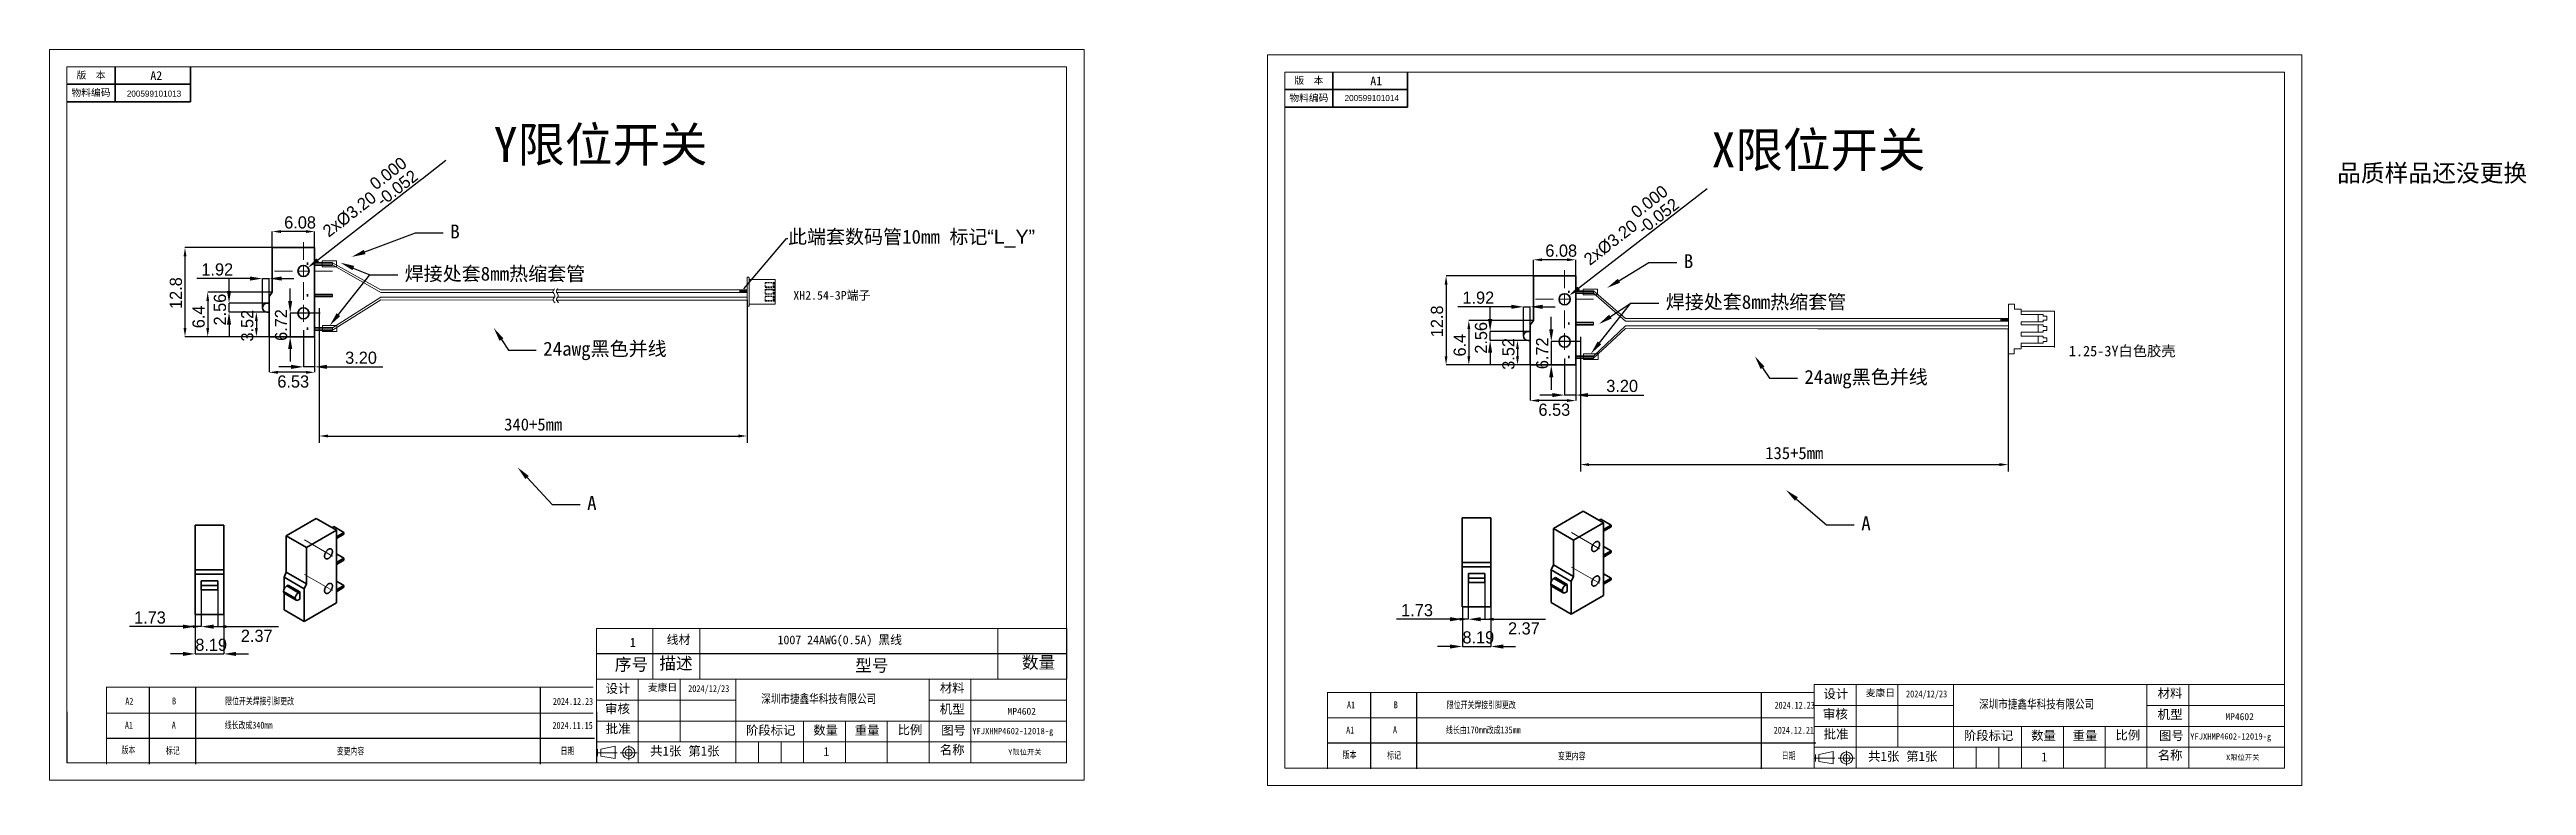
# Model space of a CAD drawing. Header units: millimetres. Extents: x -293 to 5666, y -3485 to 352.
# Drawn here: x 136 to 847, y -2425 to -2213 of the extents above; entities that cross this region are included whole.
import ezdxf
from ezdxf import colors
from ezdxf.entities.mleader import LeaderData, LeaderLine
from ezdxf.math import Vec2, Vec3

# ---------------------------------------------------------------- set-up
doc = ezdxf.new("R2010")
doc.units = ezdxf.units.MM
doc.header["$PDSIZE"] = -1
for name, pattern in [('CENTERX2', [20.32, 12.7, -2.54, 2.54, -2.54]), ('F', [0.75, 0.5, -0.25]), ('点画线', [18, 12, -2, 2, -2])]:
    doc.linetypes.add(name, pattern=pattern)
doc.layers.get('0').update_dxf_attribs({"lineweight": 18})
for name, color, linetype, lineweight in [('FORMAT', 7, 'Continuous', 35), ('SLD-0', 179, 'Continuous', 18), ('中心线层', 1, '点画线', 18), ('图框线', 1, 'Continuous', 30), ('地线', 2, 'Continuous', 18), ('尺寸线层', 3, 'Continuous', 18), ('更新', 10, 'Continuous', 18), ('标注层', 4, 'Continuous', 25), ('轮廓实线层', 7, 'Continuous', 35)]:
    doc.layers.add(name, color=color, linetype=linetype, lineweight=lineweight)
doc.styles.add('SLDTEXTSTYLE0', font='')
doc.styles.add('SLDTEXTSTYLE1', font='')
doc.styles.add('SLDTEXTSTYLE3', font='', dxfattribs={"width": 0.827647})
doc.styles.get("Standard").update_dxf_attribs({"font": ''})
doc.styles.get('SLDTEXTSTYLE0').set_extended_font_data('汉仪长仿宋体')
doc.styles.get('SLDTEXTSTYLE1').set_extended_font_data('汉仪长仿宋体')
doc.styles.get('SLDTEXTSTYLE3').set_extended_font_data('汉仪长仿宋体')
doc.styles.get('Standard').set_extended_font_data('FangSong')
doc.dimstyles.new('ISO-25', dxfattribs={"dimtxt": 2.5, "dimasz": 2.5, "dimexe": 1.25, "dimexo": 0.625, "dimtad": 1, "dimtxsty": 'Standard', "dimcen": 2.5, "dimdle": 5, "dimadec": 0, "dimazin": 0, "dimtfac": 1, "dimtmove": 0, "dimatfit": 3, "dimfxl": 1, "dimarcsym": 0})
doc.dimstyles.new('SLDDIMSTYLE1', dxfattribs={"dimtxt": 3.5, "dimasz": 2.5, "dimexe": 0, "dimexo": 0.0625, "dimgap": 0.875, "dimtad": 2, "dimlfac": 0.5, "dimrnd": 1e-09, "dimzin": 12, "dimdsep": 46, "dimtxsty": 'SLDTEXTSTYLE1', "dimsah": 1, "dimcen": 0.09, "dimadec": 0, "dimazin": 3, "dimtfac": 1, "dimtofl": 0, "dimtmove": 0, "dimatfit": 3, "dimfxl": 1, "dimfrac": 2, "dimtolj": 1, "dimtzin": 12, "dimarcsym": 0})
doc.dimstyles.new('SLDDIMSTYLE2', dxfattribs={"dimtxt": 3.5, "dimasz": 3.556, "dimexe": 0, "dimexo": 0.0625, "dimgap": 0.875, "dimtad": 1, "dimrnd": 1e-09, "dimzin": 4, "dimdsep": 46, "dimtxsty": 'SLDTEXTSTYLE0', "dimsah": 1, "dimcen": 0.09, "dimadec": 0, "dimazin": 1, "dimtfac": 1, "dimtmove": 0, "dimatfit": 0, "dimfxl": 1, "dimfrac": 2, "dimtolj": 1, "dimtzin": 12, "dimarcsym": 0})
doc.dimstyles.new('SLDDIMSTYLE3', dxfattribs={"dimtxt": 3.5, "dimasz": 3.556, "dimexe": 0, "dimexo": 0.0625, "dimgap": 0.875, "dimtad": 1, "dimrnd": 1e-09, "dimzin": 4, "dimdsep": 46, "dimtxsty": 'SLDTEXTSTYLE0', "dimsah": 1, "dimcen": 0.09, "dimadec": 0, "dimazin": 1, "dimtol": 1, "dimtm": 0.052, "dimtfac": 1, "dimtdec": 3, "dimtofl": 0, "dimtmove": 0, "dimatfit": 3, "dimfxl": 1, "dimfrac": 2, "dimtolj": 1, "dimtzin": 0, "dimarcsym": 0})

msp = doc.modelspace()

# ---------------------------------------------------------------- texts
for s, width, gutter_width, insert, char_height, attachment_point in [('{\\fSimSun|b0|i0|c134|p2;物料编码}', 13.8, 12.5, (147.7022, -2225.6553), 2, 5), ('{\\fSimSun|b0|i0|c134|p2;版  本}', 13.8, 12.5, (147.7022, -2220.6553), 2, 5), ('A2', 13.8, 12.5, (166.4435, -2220.6553), 2.5, 5), ('{\\fSimSun|b0|i0|c134|p2;版  本}', 13.8, 12.5, (497.3409, -2222.1874), 2, 5), ('A1', 13.8, 12.5, (516.6764, -2222.1874), 2.5, 5), ('{\\fSimSun|b0|i0|c134|p2;物料编码}', 13.8, 12.5, (497.3409, -2227.1874), 2, 5), ('{\\fSimSun|b0|i0|c134|p30;线材}', 7.850262, 12.5, (312.9679, -2381.528), 2.5, 1), ('1007 24AWG(0.5A) {\\fSimSun|b0|i0|c134|p2;黑线}', 98.928406, 12.5, (362.6659, -2383.1742), 2.5, 5), ('\\pxqc;1', 10, 17.5, (353.8318, -2413.6477), 2.6, 1), ('\\pxqc;1', 10, 17.5, (703.4704, -2415.1798), 2.6, 1)]:
    msp.add_mtext_dynamic_manual_height_columns(s, width=width, gutter_width=gutter_width, heights=[0], dxfattribs=dict(insert=insert, char_height=char_height, attachment_point=attachment_point))
at = {"color": 7, "linetype": 'Continuous', "lineweight": 35, "char_height": 1.75, "width": 7.344298, "attachment_point": 2, "style": 'SLDTEXTSTYLE1'}
for s, insert in [('200599101013', (165.7926, -2224.9711)), ('200599101014', (515.3954, -2226.2306))]:
    msp.add_mtext(s, dxfattribs=dict(at, insert=insert))
at = {"color": 0, "insert": (792.5498, -2246.155), "char_height": 5, "width": 110.621868, "attachment_point": 1, "style": 'SLDTEXTSTYLE1'}
msp.add_mtext('品质样品还没更换', dxfattribs=at)
at = {"attachment_point": 1}
for s, insert, char_height, width in [('XH2.54-3P{\\fSimSun|b0|i0|c134|p46;端子}', (349.337, -2282.5637), 2.5, 21.349872), ('{\\fSimSun|b0|i0|c134|p2;序号}', (298.0894, -2388.1548), 3.5, 10.042902), ('{\\fSimSun|b0|i0|c134|p2;描述}', (310.8752, -2387.8254), 3.5, 10.042902), ('{\\fSimSun|b0|i0|c134|p2;型号}', (367.0982, -2388.4401), 3.5, 10.042902), ('{\\fSimSun|b0|i0|c134|p2;数量}', (414.973, -2387.5805), 3.5, 10.042902), ('\\C3;MP4602', (410.8331, -2402.3666), 2, 9.831857), ('{\\C3;YFJXHMP4602-12018-g}', (400.7203, -2408.132), 1.8, 9.737229), ('{\\C3;YFJXHMP4602-12019-g}', (750.3589, -2409.6642), 1.8, 9.737229), ('\\C3;MP4602', (760.4717, -2403.8988), 2, 9.831857)]:
    msp.add_mtext(s, dxfattribs=dict(at, insert=insert, char_height=char_height, width=width))
at = {"insert": (302.3821, -2382.2611), "char_height": 2.601721, "width": 83.86469, "attachment_point": 1, "rotation": 359.8697245}
msp.add_mtext('{\\fSimSun|b0|i0|c134|p2;1}', dxfattribs=at)
at = {"char_height": 2, "attachment_point": 1, "style": 'SLDTEXTSTYLE0'}
for s, insert in [('{\\fFangSong|b0|i0|c134|p49;\\W0.707;A2}', (157.5573, -2399.451)), ('{\\fFangSong|b0|i0|c134|p49;\\W0.707;B}', (170.9989, -2399.4015)), ('{\\fFangSong|b0|i0|c134|p49;\\W0.707;限位开关焊接引脚更改}', (186.2105, -2399.4228)), ('{\\fFangSong|b0|i0|c134|p49;\\W0.707;2024.12.23}', (280.3179, -2399.5134)), ('{\\fFangSong|b0|i0|c134|p49;\\W0.707;A1}', (508.2877, -2400.5399)), ('{\\fFangSong|b0|i0|c134|p49;\\W0.707;B}', (521.7292, -2400.4904)), ('{\\fFangSong|b0|i0|c134|p49;\\W0.707;限位开关焊接引脚更改}', (536.9408, -2400.5117)), ('{\\fFangSong|b0|i0|c134|p49;\\W0.707;2024.12.23}', (631.0483, -2400.6023)), ('{\\fFangSong|b0|i0|c134|p49;\\W0.707;A1}', (157.4487, -2406.3615)), ('{\\fFangSong|b0|i0|c134|p49;\\W0.707;A}', (170.8902, -2406.312)), ('{\\fFangSong|b0|i0|c134|p49;\\W0.707;线长改成340mm}', (186.1018, -2406.3333)), ('{\\fFangSong|b0|i0|c134|p49;\\W0.707;2024.11.15}', (280.2093, -2406.4239)), ('{\\fFangSong|b0|i0|c134|p49;\\W0.707;A1}', (508.0487, -2407.7401)), ('{\\fFangSong|b0|i0|c134|p49;\\W0.707;A}', (521.4903, -2407.6906)), ('{\\fFangSong|b0|i0|c134|p49;\\W0.707;线长由170mm改成135mm}', (536.7019, -2407.7119)), ('{\\fFangSong|b0|i0|c134|p49;\\W0.707;2024.12.21}', (630.8093, -2407.8025)), ('{\\fFangSong|b0|i0|c134|p49;\\W0.707;版本}', (156.4697, -2413.476)), ('{\\fFangSong|b0|i0|c134|p49;\\W0.707;标记}', (169.2164, -2413.6487)), ('{\\fFangSong|b0|i0|c134|p49;\\W0.707;变更内容}', (218.2605, -2413.8211)), ('{\\fFangSong|b0|i0|c134|p49;\\W0.707;日期}', (282.4909, -2413.7198)), ('{\\fFangSong|b0|i0|c134|p49;\\W0.707;版本}', (507.0698, -2414.8546)), ('{\\fFangSong|b0|i0|c134|p49;\\W0.707;标记}', (519.8164, -2415.0273)), ('{\\fFangSong|b0|i0|c134|p49;\\W0.707;变更内容}', (568.8606, -2415.1997)), ('{\\fFangSong|b0|i0|c134|p49;\\W0.707;日期}', (633.0909, -2415.0984))]:
    msp.add_mtext(s, dxfattribs=dict(at, insert=insert))
at = {"layer": 'FORMAT', "attachment_point": 1}
for s, insert, char_height in [('设计', (295.4444, -2395.5084), 2.6), ('材料', (391.3752, -2395.358), 2.6), ('设计', (645.083, -2397.0406), 2.6), ('材料', (741.0139, -2396.8901), 2.6), ('批准', (295.4444, -2407.0186), 2.64583), ('阶段标记', (335.7453, -2407.4873), 2.6), ('数量', (355.0614, -2407.4873), 2.6), ('重量', (366.9754, -2407.4873), 2.6), ('比例', (379.2739, -2407.3513), 2.6), ('批准', (645.083, -2408.5507), 2.64583), ('阶段标记', (685.3839, -2409.0195), 2.6), ('数量', (704.7, -2409.0195), 2.6), ('重量', (716.6141, -2409.0195), 2.6), ('比例', (728.9125, -2408.8834), 2.6), ('共1张', (308.2118, -2413.4415), 2.6458), ('名称', (391.3972, -2413.1074), 2.6), ('共1张', (657.8504, -2414.9737), 2.6458), ('名称', (741.0359, -2414.6395), 2.6)]:
    msp.add_mtext(s, dxfattribs=dict(at, insert=insert, char_height=char_height))
at = {"layer": 'FORMAT', "char_height": 2, "attachment_point": 1, "style": 'SLDTEXTSTYLE3'}
for insert in [(319.1403, -2395.8322), (668.779, -2397.3644)]:
    msp.add_mtext('{\\fSimSun|b0|i0|c134|p2;2024/12/23}', dxfattribs=dict(at, insert=insert))
at = {"layer": 'FORMAT', "attachment_point": 1}
for s, insert, char_height, width in [('审核', (295.2335, -2401.2829), 2.64583, 8.130821), ('{\\fHYSWLongFangSong|b0|i0|c134|p2;深圳市捷鑫华科技有限公司}', (340.1239, -2398.5262), 2.5, 50.284277), ('机型', (391.3383, -2401.3819), 2.64583, 8.073706), ('审核', (644.8721, -2402.815), 2.64583, 8.130821), ('{\\fHYSWLongFangSong|b0|i0|c134|p2;深圳市捷鑫华科技有限公司}', (689.7625, -2400.0583), 2.5, 50.284277), ('机型', (740.977, -2402.914), 2.64583, 8.073706), ('图号', (391.7802, -2407.4873), 2.6, 8.743768), ('图号', (741.4188, -2409.0195), 2.6, 8.743768), ('第1张', (319.1634, -2413.4415), 2.6458, 10.845055), ('第1张', (668.802, -2414.9737), 2.6458, 10.845055)]:
    msp.add_mtext(s, dxfattribs=dict(at, insert=insert, char_height=char_height, width=width))
at = {"layer": '地线', "color": 0, "lineweight": 13, "attachment_point": 1}
for s, width, insert, char_height in [('麦康日', 8.54412, (307.5915, -2395.5021), 2), ('麦康日', 8.54412, (657.2301, -2397.0342), 2), ('Y限位开关', 35.79398, (411.0323, -2414.3201), 1.5), ('X限位开关', 35.79398, (760.6709, -2415.8522), 1.5)]:
    msp.add_mtext_dynamic_manual_height_columns(s, width=width, gutter_width=25, heights=[0], dxfattribs=dict(at, insert=insert, char_height=char_height))
at = {"layer": '标注层', "color": 0, "insert": (715.508, -2298.3162), "char_height": 3, "width": 35.391369, "attachment_point": 1}
msp.add_mtext('1.25-3Y白色胶壳', dxfattribs=at)

# ---------------------------------------------------------------- blocks, each defined once
blk = doc.blocks.new('*D1189')
at = {"layer": 'Defpoints', "color": 0, "transparency": 16777216}
for p in [(213.24, -2287.48), (336.06, -2285.24), (336.06, -2324.24)]:
    blk.add_point(p, dxfattribs=at)
at = {"layer": '更新', "color": 0, "lineweight": -2, "transparency": 16777216}
for p, q in [((213.24, -2287.48), (213.24, -2326.24)), ((336.06, -2285.24), (336.06, -2326.24)), ((215.74, -2324.24), (333.56, -2324.24))]:
    blk.add_line(p, q, dxfattribs=at)
at = {"layer": '更新', "color": 0, "transparency": 16777216}
for points in [[(215.74, -2323.82), (215.74, -2324.66), (213.24, -2324.24)], [(333.56, -2324.66), (333.56, -2323.82), (336.06, -2324.24)]]:
    blk.add_solid(points, dxfattribs=at)
at = {"layer": '更新', "color": 0, "transparency": 16777216, "insert": (274.65, -2320.94), "char_height": 3.5, "attachment_point": 5}
blk.add_mtext('\\A1;340+5mm', dxfattribs=at)
blk = doc.blocks.new('*D1192')
at = {"layer": 'Defpoints', "color": 0, "transparency": 16777216}
for p in [(177.62, -2375.5), (185.81, -2375.5), (185.81, -2386.87)]:
    blk.add_point(p, dxfattribs=at)
at = {"layer": 'FORMAT', "color": 0, "lineweight": -2, "transparency": 16777216}
for p, q in [((177.62, -2375.56), (177.62, -2386.87)), ((185.81, -2375.56), (185.81, -2386.87)), ((174.07, -2386.87), (170.51, -2386.87)), ((177.62, -2386.87), (185.81, -2386.87)), ((189.37, -2386.87), (192.93, -2386.87))]:
    blk.add_line(p, q, dxfattribs=at)
at = {"layer": 'FORMAT', "color": 0, "transparency": 16777216}
for points in [[(174.07, -2387.46), (174.07, -2386.27), (177.62, -2386.87)], [(189.37, -2386.27), (189.37, -2387.46), (185.81, -2386.87)]]:
    blk.add_solid(points, dxfattribs=at)
at = {"layer": 'FORMAT', "color": 0, "transparency": 16777216, "insert": (182.21, -2382.49), "char_height": 3.5, "attachment_point": 2, "style": 'SLDTEXTSTYLE0'}
blk.add_mtext('\\A1;8.19', dxfattribs=at)
blk = doc.blocks.new('*D1193')
at = {"layer": 'Defpoints', "color": 0, "transparency": 16777216}
for p in [(179.35, -2368.46), (184.09, -2368.46), (179.35, -2379.03)]:
    blk.add_point(p, dxfattribs=at)
at = {"layer": 'FORMAT', "color": 0, "lineweight": -2, "transparency": 16777216}
for p, q in [((179.35, -2368.52), (179.35, -2379.03)), ((184.09, -2368.52), (184.09, -2379.03)), ((176.85, -2379.03), (174.35, -2379.03)), ((186.59, -2379.03), (201.5, -2379.03))]:
    blk.add_line(p, q, dxfattribs=at)
at = {"layer": 'FORMAT', "color": 0, "transparency": 16777216}
for points in [[(176.85, -2379.44), (176.85, -2378.61), (179.35, -2379.03)], [(186.59, -2378.61), (186.59, -2379.44), (184.09, -2379.03)]]:
    blk.add_solid(points, dxfattribs=at)
at = {"layer": 'FORMAT', "color": 0, "transparency": 16777216, "insert": (195.29, -2379.9), "char_height": 3.5, "attachment_point": 2, "style": 'SLDTEXTSTYLE1'}
blk.add_mtext('\\A1;2.37', dxfattribs=at)
blk = doc.blocks.new('*D1194')
at = {"layer": 'Defpoints', "color": 0, "transparency": 16777216}
for p in [(179.35, -2368.46), (177.62, -2375.5), (177.62, -2379.03)]:
    blk.add_point(p, dxfattribs=at)
at = {"layer": 'FORMAT', "color": 0, "lineweight": -2, "transparency": 16777216}
for p, q in [((179.35, -2368.52), (179.35, -2379.03)), ((174.07, -2379.03), (158.76, -2379.03)), ((177.62, -2375.56), (177.62, -2379.03)), ((179.35, -2379.03), (177.62, -2379.03)), ((182.91, -2379.03), (186.46, -2379.03))]:
    blk.add_line(p, q, dxfattribs=at)
at = {"layer": 'FORMAT', "color": 0, "transparency": 16777216}
for points in [[(174.07, -2379.62), (174.07, -2378.43), (177.62, -2379.03)], [(182.91, -2378.43), (182.91, -2379.62), (179.35, -2379.03)]]:
    blk.add_solid(points, dxfattribs=at)
at = {"layer": 'FORMAT', "color": 0, "transparency": 16777216, "insert": (164.63, -2374.65), "char_height": 3.5, "attachment_point": 2, "style": 'SLDTEXTSTYLE0'}
blk.add_mtext('\\A1;1.73', dxfattribs=at)
blk = doc.blocks.new('*D1198')
at = {"layer": 'Defpoints', "color": 0, "transparency": 16777216}
for p in [(211.91, -2270.1), (174.69, -2295.7), (211.91, -2295.7)]:
    blk.add_point(p, dxfattribs=at)
at = {"layer": 'FORMAT', "color": 0, "lineweight": -2, "transparency": 16777216}
for p, q in [((211.85, -2270.1), (174.69, -2270.1)), ((174.69, -2272.6), (174.69, -2293.2)), ((211.85, -2295.7), (174.69, -2295.7))]:
    blk.add_line(p, q, dxfattribs=at)
at = {"layer": 'FORMAT', "color": 0, "transparency": 16777216}
for points in [[(175.1, -2272.6), (174.27, -2272.6), (174.69, -2270.1)], [(174.27, -2293.2), (175.1, -2293.2), (174.69, -2295.7)]]:
    blk.add_solid(points, dxfattribs=at)
at = {"layer": 'FORMAT', "color": 0, "transparency": 16777216, "insert": (170.31, -2283.17), "char_height": 3.5, "attachment_point": 2, "rotation": 90, "style": 'SLDTEXTSTYLE1'}
blk.add_mtext('\\A1;12.8', dxfattribs=at)
blk = doc.blocks.new('*D1199')
at = {"layer": 'Defpoints', "color": 0, "transparency": 16777216}
for p in [(213.51, -2288.98), (204.89, -2295.7), (211.91, -2295.7)]:
    blk.add_point(p, dxfattribs=at)
at = {"layer": 'FORMAT', "color": 0, "lineweight": -2, "transparency": 16777216}
for p, q in [((204.89, -2285.43), (204.89, -2281.87)), ((213.45, -2288.98), (204.89, -2288.98)), ((204.89, -2288.98), (204.89, -2295.7)), ((211.85, -2295.7), (204.89, -2295.7)), ((204.89, -2299.26), (204.89, -2302.81))]:
    blk.add_line(p, q, dxfattribs=at)
at = {"layer": 'FORMAT', "color": 0, "transparency": 16777216}
for points in [[(204.29, -2285.43), (205.48, -2285.43), (204.89, -2288.98)], [(205.48, -2299.26), (204.29, -2299.26), (204.89, -2295.7)]]:
    blk.add_solid(points, dxfattribs=at)
at = {"layer": 'FORMAT', "color": 0, "transparency": 16777216, "insert": (200.51, -2292.35), "char_height": 3.5, "attachment_point": 2, "rotation": 90, "style": 'SLDTEXTSTYLE0'}
blk.add_mtext('\\A1;6.72', dxfattribs=at)
blk = doc.blocks.new('*D1200')
at = {"layer": 'Defpoints', "color": 0, "transparency": 16777216}
for p in [(198.85, -2295.7), (211.91, -2295.7), (198.85, -2305.94)]:
    blk.add_point(p, dxfattribs=at)
at = {"layer": 'FORMAT', "color": 0, "lineweight": -2, "transparency": 16777216}
for p, q in [((198.85, -2295.76), (198.85, -2305.94)), ((211.91, -2295.76), (211.91, -2305.94)), ((209.41, -2305.94), (201.35, -2305.94))]:
    blk.add_line(p, q, dxfattribs=at)
at = {"layer": 'FORMAT', "color": 0, "transparency": 16777216}
for points in [[(201.35, -2305.52), (201.35, -2306.36), (198.85, -2305.94)], [(209.41, -2306.36), (209.41, -2305.52), (211.91, -2305.94)]]:
    blk.add_solid(points, dxfattribs=at)
at = {"layer": 'FORMAT', "color": 0, "transparency": 16777216, "insert": (205.76, -2306.82), "char_height": 3.5, "attachment_point": 2, "style": 'SLDTEXTSTYLE1'}
blk.add_mtext('\\A1;6.53', dxfattribs=at)
blk = doc.blocks.new('*D1201')
at = {"layer": 'Defpoints', "color": 0, "transparency": 16777216}
for p in [(208.71, -2293.78), (211.91, -2295.7), (208.71, -2304.36)]:
    blk.add_point(p, dxfattribs=at)
at = {"layer": 'FORMAT', "color": 0, "lineweight": -2, "transparency": 16777216}
for p, q in [((208.71, -2293.84), (208.71, -2304.36)), ((211.91, -2295.76), (211.91, -2304.36)), ((205.15, -2304.36), (201.6, -2304.36)), ((211.91, -2304.36), (208.71, -2304.36)), ((215.47, -2304.36), (231.44, -2304.36))]:
    blk.add_line(p, q, dxfattribs=at)
at = {"layer": 'FORMAT', "color": 0, "transparency": 16777216}
for points in [[(205.15, -2304.96), (205.15, -2303.77), (208.71, -2304.36)], [(215.47, -2303.77), (215.47, -2304.96), (211.91, -2304.36)]]:
    blk.add_solid(points, dxfattribs=at)
at = {"layer": 'FORMAT', "color": 0, "transparency": 16777216, "insert": (225.23, -2299.99), "char_height": 3.5, "attachment_point": 2, "style": 'SLDTEXTSTYLE0'}
blk.add_mtext('\\A1;3.20', dxfattribs=at)
blk = doc.blocks.new('*D1202')
at = {"layer": 'Defpoints', "color": 0, "transparency": 16777216}
for p in [(198.85, -2278.99), (196.93, -2287.38), (198.85, -2284.18)]:
    blk.add_point(p, dxfattribs=at)
at = {"layer": 'FORMAT', "color": 0, "lineweight": -2, "transparency": 16777216}
for p, q in [((193.38, -2278.99), (178.07, -2278.99)), ((196.93, -2287.32), (196.93, -2278.99)), ((196.93, -2278.99), (198.85, -2278.99)), ((198.85, -2284.12), (198.85, -2278.99)), ((202.41, -2278.99), (205.97, -2278.99))]:
    blk.add_line(p, q, dxfattribs=at)
at = {"layer": 'FORMAT', "color": 0, "transparency": 16777216}
for points in [[(193.38, -2279.58), (193.38, -2278.4), (196.93, -2278.99)], [(202.41, -2278.4), (202.41, -2279.58), (198.85, -2278.99)]]:
    blk.add_solid(points, dxfattribs=at)
at = {"layer": 'FORMAT', "color": 0, "transparency": 16777216, "insert": (183.95, -2274.62), "char_height": 3.5, "attachment_point": 2, "style": 'SLDTEXTSTYLE0'}
blk.add_mtext('\\A1;1.92', dxfattribs=at)
blk = doc.blocks.new('*D1203')
at = {"layer": 'Defpoints', "color": 0, "transparency": 16777216}
for p in [(199.75, -2265.48), (199.75, -2270.1), (211.91, -2270.1)]:
    blk.add_point(p, dxfattribs=at)
at = {"layer": 'FORMAT', "color": 0, "lineweight": -2, "transparency": 16777216}
for p, q in [((199.75, -2270.04), (199.75, -2265.48)), ((209.41, -2265.48), (202.25, -2265.48)), ((211.91, -2270.04), (211.91, -2265.48))]:
    blk.add_line(p, q, dxfattribs=at)
at = {"layer": 'FORMAT', "color": 0, "transparency": 16777216}
for points in [[(202.25, -2265.06), (202.25, -2265.89), (199.75, -2265.48)], [(209.41, -2265.89), (209.41, -2265.06), (211.91, -2265.48)]]:
    blk.add_solid(points, dxfattribs=at)
at = {"layer": 'FORMAT', "color": 0, "transparency": 16777216, "insert": (207.73, -2261.1), "char_height": 3.5, "attachment_point": 2, "style": 'SLDTEXTSTYLE1'}
blk.add_mtext('\\A1;6.08', dxfattribs=at)
blk = doc.blocks.new('*D1204')
at = {"layer": 'Defpoints', "color": 0, "transparency": 16777216}
for p in [(207.45, -2277.8), (209.97, -2275.84)]:
    blk.add_point(p, dxfattribs=at)
at = {"layer": 'FORMAT', "color": 0, "lineweight": -2, "transparency": 16777216}
for p, q in [((249.62, -2245.09), (212.78, -2273.66)), ((208.62, -2276.82), (208.8, -2276.82)), ((208.71, -2276.91), (208.71, -2276.73))]:
    blk.add_line(p, q, dxfattribs=at)
at = {"layer": 'FORMAT', "color": 0, "transparency": 16777216}
blk.add_solid([(212.42, -2273.19), (213.15, -2274.13), (209.97, -2275.84)], dxfattribs=at)
at = {"layer": 'FORMAT', "color": 0, "transparency": 16777216, "insert": (212.31, -2262.59), "char_height": 3.5, "attachment_point": 1, "rotation": 37.79361, "style": 'SLDTEXTSTYLE0'}
blk.add_mtext('\\A1;2x%%c3.20\\S 0.000^ -0.052;', dxfattribs=at)
blk = doc.blocks.new('*D1205')
at = {"layer": 'Defpoints', "color": 0, "transparency": 16777216}
for p in [(187.33, -2286.1), (198.21, -2286.1), (198.21, -2288.66)]:
    blk.add_point(p, dxfattribs=at)
at = {"layer": 'FORMAT', "color": 0, "lineweight": -2, "transparency": 16777216}
for p, q in [((187.33, -2282.55), (187.33, -2278.99)), ((198.15, -2286.1), (187.33, -2286.1)), ((187.33, -2288.66), (187.33, -2286.1)), ((198.15, -2288.66), (187.33, -2288.66)), ((187.33, -2292.22), (187.33, -2295.77))]:
    blk.add_line(p, q, dxfattribs=at)
at = {"layer": 'FORMAT', "color": 0, "transparency": 16777216}
for points in [[(186.74, -2282.55), (187.92, -2282.55), (187.33, -2286.1)], [(187.92, -2292.22), (186.74, -2292.22), (187.33, -2288.66)]]:
    blk.add_solid(points, dxfattribs=at)
at = {"layer": 'FORMAT', "color": 0, "transparency": 16777216, "insert": (182.96, -2287.91), "char_height": 3.5, "attachment_point": 2, "rotation": 90, "style": 'SLDTEXTSTYLE0'}
blk.add_mtext('\\A1;2.56', dxfattribs=at)
blk = doc.blocks.new('*D1206')
at = {"layer": 'Defpoints', "color": 0, "transparency": 16777216}
for p in [(198.21, -2288.66), (195.18, -2295.7), (198.85, -2295.7)]:
    blk.add_point(p, dxfattribs=at)
at = {"layer": 'FORMAT', "color": 0, "lineweight": -2, "transparency": 16777216}
for p, q in [((198.15, -2288.66), (195.18, -2288.66)), ((195.18, -2291.16), (195.18, -2293.2)), ((198.79, -2295.7), (195.18, -2295.7))]:
    blk.add_line(p, q, dxfattribs=at)
at = {"layer": 'FORMAT', "color": 0, "transparency": 16777216}
for points in [[(195.6, -2291.16), (194.77, -2291.16), (195.18, -2288.66)], [(194.77, -2293.2), (195.6, -2293.2), (195.18, -2295.7)]]:
    blk.add_solid(points, dxfattribs=at)
at = {"layer": 'FORMAT', "color": 0, "transparency": 16777216, "insert": (190.81, -2292.54), "char_height": 3.5, "attachment_point": 2, "rotation": 90, "style": 'SLDTEXTSTYLE1'}
blk.add_mtext('\\A1;3.52', dxfattribs=at)
blk = doc.blocks.new('*D1207')
at = {"layer": 'Defpoints', "color": 0, "transparency": 16777216}
for p in [(199.75, -2282.9), (181.21, -2295.7), (198.85, -2295.7)]:
    blk.add_point(p, dxfattribs=at)
at = {"layer": 'FORMAT', "color": 0, "lineweight": -2, "transparency": 16777216}
for p, q in [((199.69, -2282.9), (181.21, -2282.9)), ((181.21, -2285.4), (181.21, -2293.2)), ((198.79, -2295.7), (181.21, -2295.7))]:
    blk.add_line(p, q, dxfattribs=at)
at = {"layer": 'FORMAT', "color": 0, "transparency": 16777216}
for points in [[(181.63, -2285.4), (180.8, -2285.4), (181.21, -2282.9)], [(180.8, -2293.2), (181.63, -2293.2), (181.21, -2295.7)]]:
    blk.add_solid(points, dxfattribs=at)
at = {"layer": 'FORMAT', "color": 0, "transparency": 16777216, "insert": (176.84, -2290.01), "char_height": 3.5, "attachment_point": 2, "rotation": 90, "style": 'SLDTEXTSTYLE1'}
blk.add_mtext('\\A1;6.4', dxfattribs=at)
blk = doc.blocks.new('SW_CENTERMARKSYMBOL_0')
at = {"layer": '中心线层', "color": 0}
for p, q in [((0, 5), (0, 13)), ((-5, 0), (-13, 0)), ((0, 0), (-2.5, 0)), ((0, 0), (0, 2.5)), ((0, 0), (0, -2.5)), ((0, 0), (2.5, 0)), ((5, 0), (13, 0)), ((0, -5), (0, -13))]:
    blk.add_line(p, q, dxfattribs=at)
blk = doc.blocks.new('SW_CENTERMARKSYMBOL_1')
at = {"layer": '中心线层', "color": 0}
for p, q in [((-2.5, 0), (-3.75, 0)), ((0, 0), (-2.5, 0)), ((0, 2.5), (0, 3.75)), ((0, 0), (0, 2.5)), ((0, 0), (0, -2.5)), ((0, 0), (2.5, 0)), ((2.5, 0), (3.75, 0)), ((0, -2.5), (0, -3.75))]:
    blk.add_line(p, q, dxfattribs=at)
blk = doc.blocks.new('*D1208')
at = {"layer": 'Defpoints', "color": 0, "transparency": 16777216}
for p in [(575.28, -2295.7), (698.11, -2293.45), (698.11, -2332.45)]:
    blk.add_point(p, dxfattribs=at)
at = {"layer": '更新', "color": 0, "lineweight": -2, "transparency": 16777216}
for p, q in [((575.28, -2295.7), (575.28, -2334.45)), ((698.11, -2293.45), (698.11, -2334.45)), ((577.78, -2332.45), (695.61, -2332.45))]:
    blk.add_line(p, q, dxfattribs=at)
at = {"layer": '更新', "color": 0, "transparency": 16777216}
for points in [[(577.78, -2332.04), (577.78, -2332.87), (575.28, -2332.45)], [(695.61, -2332.87), (695.61, -2332.04), (698.11, -2332.45)]]:
    blk.add_solid(points, dxfattribs=at)
at = {"layer": '更新', "color": 0, "transparency": 16777216, "insert": (636.69, -2329.16), "char_height": 3.5, "attachment_point": 5}
blk.add_mtext('\\A1;135+5mm', dxfattribs=at)
blk = doc.blocks.new('*D1209')
at = {"layer": 'Defpoints', "color": 0, "transparency": 16777216}
for p in [(541.4, -2373.38), (549.59, -2373.38), (549.59, -2384.74)]:
    blk.add_point(p, dxfattribs=at)
at = {"layer": 'FORMAT', "color": 0, "lineweight": -2, "transparency": 16777216}
for p, q in [((541.4, -2373.44), (541.4, -2384.74)), ((549.59, -2373.44), (549.59, -2384.74)), ((537.84, -2384.74), (534.28, -2384.74)), ((541.4, -2384.74), (549.59, -2384.74)), ((553.14, -2384.74), (556.7, -2384.74))]:
    blk.add_line(p, q, dxfattribs=at)
at = {"layer": 'FORMAT', "color": 0, "transparency": 16777216}
for points in [[(537.84, -2385.33), (537.84, -2384.15), (541.4, -2384.74)], [(553.14, -2384.15), (553.14, -2385.33), (549.59, -2384.74)]]:
    blk.add_solid(points, dxfattribs=at)
at = {"layer": 'FORMAT', "color": 0, "transparency": 16777216, "insert": (545.99, -2380.36), "char_height": 3.5, "attachment_point": 2, "style": 'SLDTEXTSTYLE0'}
blk.add_mtext('\\A1;8.19', dxfattribs=at)
blk = doc.blocks.new('*D1210')
at = {"layer": 'Defpoints', "color": 0, "transparency": 16777216}
for p in [(543.12, -2366.34), (547.86, -2366.34), (543.12, -2376.9)]:
    blk.add_point(p, dxfattribs=at)
at = {"layer": 'FORMAT', "color": 0, "lineweight": -2, "transparency": 16777216}
for p, q in [((543.12, -2366.4), (543.12, -2376.9)), ((547.86, -2366.4), (547.86, -2376.9)), ((540.62, -2376.9), (538.12, -2376.9)), ((550.36, -2376.9), (565.28, -2376.9))]:
    blk.add_line(p, q, dxfattribs=at)
at = {"layer": 'FORMAT', "color": 0, "transparency": 16777216}
for points in [[(540.62, -2377.32), (540.62, -2376.48), (543.12, -2376.9)], [(550.36, -2376.48), (550.36, -2377.32), (547.86, -2376.9)]]:
    blk.add_solid(points, dxfattribs=at)
at = {"layer": 'FORMAT', "color": 0, "transparency": 16777216, "insert": (559.07, -2377.78), "char_height": 3.5, "attachment_point": 2, "style": 'SLDTEXTSTYLE1'}
blk.add_mtext('\\A1;2.37', dxfattribs=at)
blk = doc.blocks.new('*D1211')
at = {"layer": 'Defpoints', "color": 0, "transparency": 16777216}
for p in [(543.12, -2366.34), (541.4, -2373.38), (541.4, -2376.9)]:
    blk.add_point(p, dxfattribs=at)
at = {"layer": 'FORMAT', "color": 0, "lineweight": -2, "transparency": 16777216}
for p, q in [((543.12, -2366.4), (543.12, -2376.9)), ((541.4, -2373.44), (541.4, -2376.9)), ((537.84, -2376.9), (522.53, -2376.9)), ((543.12, -2376.9), (541.4, -2376.9)), ((546.68, -2376.9), (550.24, -2376.9))]:
    blk.add_line(p, q, dxfattribs=at)
at = {"layer": 'FORMAT', "color": 0, "transparency": 16777216}
for points in [[(537.84, -2377.49), (537.84, -2376.31), (541.4, -2376.9)], [(546.68, -2376.31), (546.68, -2377.49), (543.12, -2376.9)]]:
    blk.add_solid(points, dxfattribs=at)
at = {"layer": 'FORMAT', "color": 0, "transparency": 16777216, "insert": (528.41, -2372.53), "char_height": 3.5, "attachment_point": 2, "style": 'SLDTEXTSTYLE0'}
blk.add_mtext('\\A1;1.73', dxfattribs=at)
blk = doc.blocks.new('*D1212')
at = {"layer": 'Defpoints', "color": 0, "transparency": 16777216}
for p in [(573.96, -2278.22), (536.73, -2303.82), (573.96, -2303.82)]:
    blk.add_point(p, dxfattribs=at)
at = {"layer": 'FORMAT', "color": 0, "lineweight": -2, "transparency": 16777216}
for p, q in [((573.89, -2278.22), (536.73, -2278.22)), ((536.73, -2280.72), (536.73, -2301.32)), ((573.89, -2303.82), (536.73, -2303.82))]:
    blk.add_line(p, q, dxfattribs=at)
at = {"layer": 'FORMAT', "color": 0, "transparency": 16777216}
for points in [[(537.15, -2280.72), (536.32, -2280.72), (536.73, -2278.22)], [(536.32, -2301.32), (537.15, -2301.32), (536.73, -2303.82)]]:
    blk.add_solid(points, dxfattribs=at)
at = {"layer": 'FORMAT', "color": 0, "transparency": 16777216, "insert": (532.36, -2291.29), "char_height": 3.5, "attachment_point": 2, "rotation": 90, "style": 'SLDTEXTSTYLE1'}
blk.add_mtext('\\A1;12.8', dxfattribs=at)
blk = doc.blocks.new('*D1213')
at = {"layer": 'Defpoints', "color": 0, "transparency": 16777216}
for p in [(566.93, -2303.82), (573.96, -2303.82), (575.56, -2297.1)]:
    blk.add_point(p, dxfattribs=at)
at = {"layer": 'FORMAT', "color": 0, "lineweight": -2, "transparency": 16777216}
for p, q in [((566.93, -2293.54), (566.93, -2289.98)), ((575.49, -2297.1), (566.93, -2297.1)), ((566.93, -2297.1), (566.93, -2303.82)), ((573.89, -2303.82), (566.93, -2303.82)), ((566.93, -2307.37), (566.93, -2310.93))]:
    blk.add_line(p, q, dxfattribs=at)
at = {"layer": 'FORMAT', "color": 0, "transparency": 16777216}
for points in [[(566.34, -2293.54), (567.53, -2293.54), (566.93, -2297.1)], [(567.53, -2307.37), (566.34, -2307.37), (566.93, -2303.82)]]:
    blk.add_solid(points, dxfattribs=at)
at = {"layer": 'FORMAT', "color": 0, "transparency": 16777216, "insert": (562.56, -2300.47), "char_height": 3.5, "attachment_point": 2, "rotation": 90, "style": 'SLDTEXTSTYLE0'}
blk.add_mtext('\\A1;6.72', dxfattribs=at)
blk = doc.blocks.new('*D1214')
at = {"layer": 'Defpoints', "color": 0, "transparency": 16777216}
for p in [(560.9, -2303.82), (573.96, -2303.82), (560.9, -2314.06)]:
    blk.add_point(p, dxfattribs=at)
at = {"layer": 'FORMAT', "color": 0, "lineweight": -2, "transparency": 16777216}
for p, q in [((560.9, -2303.88), (560.9, -2314.06)), ((573.96, -2303.88), (573.96, -2314.06)), ((571.46, -2314.06), (563.4, -2314.06))]:
    blk.add_line(p, q, dxfattribs=at)
at = {"layer": 'FORMAT', "color": 0, "transparency": 16777216}
for points in [[(563.4, -2313.64), (563.4, -2314.47), (560.9, -2314.06)], [(571.46, -2314.47), (571.46, -2313.64), (573.96, -2314.06)]]:
    blk.add_solid(points, dxfattribs=at)
at = {"layer": 'FORMAT', "color": 0, "transparency": 16777216, "insert": (567.81, -2314.93), "char_height": 3.5, "attachment_point": 2, "style": 'SLDTEXTSTYLE1'}
blk.add_mtext('\\A1;6.53', dxfattribs=at)
blk = doc.blocks.new('*D1215')
at = {"layer": 'Defpoints', "color": 0, "transparency": 16777216}
for p in [(570.76, -2301.9), (573.96, -2303.82), (570.76, -2312.48)]:
    blk.add_point(p, dxfattribs=at)
at = {"layer": 'FORMAT', "color": 0, "lineweight": -2, "transparency": 16777216}
for p, q in [((570.76, -2301.96), (570.76, -2312.48)), ((573.96, -2303.88), (573.96, -2312.48)), ((567.2, -2312.48), (563.64, -2312.48)), ((573.96, -2312.48), (570.76, -2312.48)), ((577.51, -2312.48), (593.49, -2312.48))]:
    blk.add_line(p, q, dxfattribs=at)
at = {"layer": 'FORMAT', "color": 0, "transparency": 16777216}
for points in [[(567.2, -2313.07), (567.2, -2311.89), (570.76, -2312.48)], [(577.51, -2311.89), (577.51, -2313.07), (573.96, -2312.48)]]:
    blk.add_solid(points, dxfattribs=at)
at = {"layer": 'FORMAT', "color": 0, "transparency": 16777216, "insert": (587.28, -2308.1), "char_height": 3.5, "attachment_point": 2, "style": 'SLDTEXTSTYLE0'}
blk.add_mtext('\\A1;3.20', dxfattribs=at)
blk = doc.blocks.new('*D1216')
at = {"layer": 'Defpoints', "color": 0, "transparency": 16777216}
for p in [(560.9, -2287.11), (558.98, -2295.5), (560.9, -2292.3)]:
    blk.add_point(p, dxfattribs=at)
at = {"layer": 'FORMAT', "color": 0, "lineweight": -2, "transparency": 16777216}
for p, q in [((555.42, -2287.11), (540.12, -2287.11)), ((558.98, -2295.43), (558.98, -2287.11)), ((558.98, -2287.11), (560.9, -2287.11)), ((560.9, -2292.23), (560.9, -2287.11)), ((564.46, -2287.11), (568.01, -2287.11))]:
    blk.add_line(p, q, dxfattribs=at)
at = {"layer": 'FORMAT', "color": 0, "transparency": 16777216}
for points in [[(555.42, -2287.7), (555.42, -2286.51), (558.98, -2287.11)], [(564.46, -2286.51), (564.46, -2287.7), (560.9, -2287.11)]]:
    blk.add_solid(points, dxfattribs=at)
at = {"layer": 'FORMAT', "color": 0, "transparency": 16777216, "insert": (545.99, -2282.73), "char_height": 3.5, "attachment_point": 2, "style": 'SLDTEXTSTYLE0'}
blk.add_mtext('\\A1;1.92', dxfattribs=at)
blk = doc.blocks.new('*D1217')
at = {"layer": 'Defpoints', "color": 0, "transparency": 16777216}
for p in [(561.8, -2273.59), (561.8, -2278.22), (573.96, -2278.22)]:
    blk.add_point(p, dxfattribs=at)
at = {"layer": 'FORMAT', "color": 0, "lineweight": -2, "transparency": 16777216}
for p, q in [((561.8, -2278.15), (561.8, -2273.59)), ((571.46, -2273.59), (564.3, -2273.59)), ((573.96, -2278.15), (573.96, -2273.59))]:
    blk.add_line(p, q, dxfattribs=at)
at = {"layer": 'FORMAT', "color": 0, "transparency": 16777216}
for points in [[(564.3, -2273.17), (564.3, -2274.01), (561.8, -2273.59)], [(571.46, -2274.01), (571.46, -2273.17), (573.96, -2273.59)]]:
    blk.add_solid(points, dxfattribs=at)
at = {"layer": 'FORMAT', "color": 0, "transparency": 16777216, "insert": (569.78, -2269.21), "char_height": 3.5, "attachment_point": 2, "style": 'SLDTEXTSTYLE1'}
blk.add_mtext('\\A1;6.08', dxfattribs=at)
blk = doc.blocks.new('*D1218')
at = {"layer": 'Defpoints', "color": 0, "transparency": 16777216}
for p in [(569.49, -2285.92), (572.02, -2283.95)]:
    blk.add_point(p, dxfattribs=at)
at = {"layer": 'FORMAT', "color": 0, "lineweight": -2, "transparency": 16777216}
for p, q in [((611.67, -2253.21), (574.83, -2281.78)), ((570.67, -2284.94), (570.85, -2284.94)), ((570.76, -2285.03), (570.76, -2284.85))]:
    blk.add_line(p, q, dxfattribs=at)
at = {"layer": 'FORMAT', "color": 0, "transparency": 16777216}
blk.add_solid([(574.47, -2281.31), (575.19, -2282.24), (572.02, -2283.95)], dxfattribs=at)
at = {"layer": 'FORMAT', "color": 0, "transparency": 16777216, "insert": (574.36, -2270.7), "char_height": 3.5, "attachment_point": 1, "rotation": 37.79361, "style": 'SLDTEXTSTYLE0'}
blk.add_mtext('\\A1;2x%%c3.20\\S 0.000^ -0.052;', dxfattribs=at)
blk = doc.blocks.new('*D1219')
at = {"layer": 'Defpoints', "color": 0, "transparency": 16777216}
for p in [(549.38, -2294.22), (560.26, -2294.22), (560.26, -2296.78)]:
    blk.add_point(p, dxfattribs=at)
at = {"layer": 'FORMAT', "color": 0, "lineweight": -2, "transparency": 16777216}
for p, q in [((549.38, -2290.66), (549.38, -2287.1)), ((560.2, -2294.22), (549.38, -2294.22)), ((549.38, -2296.78), (549.38, -2294.22)), ((560.2, -2296.78), (549.38, -2296.78)), ((549.38, -2300.33), (549.38, -2303.89))]:
    blk.add_line(p, q, dxfattribs=at)
at = {"layer": 'FORMAT', "color": 0, "transparency": 16777216}
for points in [[(548.79, -2290.66), (549.97, -2290.66), (549.38, -2294.22)], [(549.97, -2300.33), (548.79, -2300.33), (549.38, -2296.78)]]:
    blk.add_solid(points, dxfattribs=at)
at = {"layer": 'FORMAT', "color": 0, "transparency": 16777216, "insert": (545, -2296.03), "char_height": 3.5, "attachment_point": 2, "rotation": 90, "style": 'SLDTEXTSTYLE0'}
blk.add_mtext('\\A1;2.56', dxfattribs=at)
blk = doc.blocks.new('*D1220')
at = {"layer": 'Defpoints', "color": 0, "transparency": 16777216}
for p in [(560.26, -2296.78), (557.23, -2303.82), (560.9, -2303.82)]:
    blk.add_point(p, dxfattribs=at)
at = {"layer": 'FORMAT', "color": 0, "lineweight": -2, "transparency": 16777216}
for p, q in [((560.2, -2296.78), (557.23, -2296.78)), ((557.23, -2299.28), (557.23, -2301.32)), ((560.84, -2303.82), (557.23, -2303.82))]:
    blk.add_line(p, q, dxfattribs=at)
at = {"layer": 'FORMAT', "color": 0, "transparency": 16777216}
for points in [[(557.65, -2299.28), (556.82, -2299.28), (557.23, -2296.78)], [(556.82, -2301.32), (557.65, -2301.32), (557.23, -2303.82)]]:
    blk.add_solid(points, dxfattribs=at)
at = {"layer": 'FORMAT', "color": 0, "transparency": 16777216, "insert": (552.86, -2300.65), "char_height": 3.5, "attachment_point": 2, "rotation": 90, "style": 'SLDTEXTSTYLE1'}
blk.add_mtext('\\A1;3.52', dxfattribs=at)
blk = doc.blocks.new('*D1221')
at = {"layer": 'Defpoints', "color": 0, "transparency": 16777216}
for p in [(561.8, -2291.02), (543.26, -2303.82), (560.9, -2303.82)]:
    blk.add_point(p, dxfattribs=at)
at = {"layer": 'FORMAT', "color": 0, "lineweight": -2, "transparency": 16777216}
for p, q in [((561.73, -2291.02), (543.26, -2291.02)), ((543.26, -2293.52), (543.26, -2301.32)), ((560.84, -2303.82), (543.26, -2303.82))]:
    blk.add_line(p, q, dxfattribs=at)
at = {"layer": 'FORMAT', "color": 0, "transparency": 16777216}
for points in [[(543.68, -2293.52), (542.84, -2293.52), (543.26, -2291.02)], [(542.84, -2301.32), (543.68, -2301.32), (543.26, -2303.82)]]:
    blk.add_solid(points, dxfattribs=at)
at = {"layer": 'FORMAT', "color": 0, "transparency": 16777216, "insert": (538.89, -2298.13), "char_height": 3.5, "attachment_point": 2, "rotation": 90, "style": 'SLDTEXTSTYLE1'}
blk.add_mtext('\\A1;6.4', dxfattribs=at)

# ---------------------------------------------------------------- dimensions: what is measured, and where the dimension line sits
at = {"layer": 'FORMAT'}
for base, p1, p2, dimstyle, picture, middle in [((199.7496, -2265.4758), (211.9096, -2270.1014), (199.7496, -2270.1014), 'SLDDIMSTYLE1', '*D1203', (207.733, -2265.4758)), ((198.8536, -2278.9921), (196.9336, -2287.3814), (198.8536, -2284.1814), 'SLDDIMSTYLE2', '*D1202', (183.9466, -2278.9921)), ((561.7969, -2273.5896), (573.9569, -2278.2152), (561.7969, -2278.2152), 'SLDDIMSTYLE1', '*D1217', (569.7803, -2273.5896)), ((560.9009, -2287.1059), (558.9809, -2295.4952), (560.9009, -2292.2952), 'SLDDIMSTYLE2', '*D1216', (545.9939, -2287.1059)), ((198.8536, -2305.9414), (211.9096, -2295.7014), (198.8536, -2295.7014), 'SLDDIMSTYLE1', '*D1200', (205.7627, -2305.9414)), ((208.7096, -2304.3646), (211.9096, -2295.7014), (208.7096, -2293.7814), 'SLDDIMSTYLE2', '*D1201', (225.2299, -2304.3646)), ((560.9009, -2314.0552), (573.9569, -2303.8152), (560.9009, -2303.8152), 'SLDDIMSTYLE1', '*D1214', (567.81, -2314.0552)), ((570.7569, -2312.4784), (573.9569, -2303.8152), (570.7569, -2301.8952), 'SLDDIMSTYLE2', '*D1215', (587.2773, -2312.4784)), ((541.3966, -2376.9014), (543.1246, -2366.3355), (541.3966, -2373.3755), 'SLDDIMSTYLE2', '*D1211', (528.4096, -2376.9014)), ((543.1246, -2376.9014), (547.8606, -2366.3355), (543.1246, -2366.3355), 'SLDDIMSTYLE1', '*D1210', (559.0689, -2376.9014)), ((177.6212, -2379.0276), (179.3492, -2368.4617), (177.6212, -2375.5017), 'SLDDIMSTYLE2', '*D1194', (164.6342, -2379.0276)), ((179.3492, -2379.0276), (184.0852, -2368.4617), (179.3492, -2368.4617), 'SLDDIMSTYLE1', '*D1193', (195.2935, -2379.0276)), ((549.5886, -2384.7399), (541.3966, -2373.3755), (549.5886, -2373.3755), 'SLDDIMSTYLE2', '*D1209', (545.9865, -2384.7399)), ((185.8132, -2386.8662), (177.6212, -2375.5017), (185.8132, -2375.5017), 'SLDDIMSTYLE2', '*D1192', (182.2111, -2386.8662))]:
    dim = msp.add_linear_dim(base=base, p1=p1, p2=p2, dimstyle=dimstyle, dxfattribs=at)
    dim.commit()
    dim.dimension.update_dxf_attribs({"geometry": picture, "text_midpoint": middle, "dimtype": 160})
for base, p1, p2, dimstyle, picture, middle in [((174.6865, -2295.7014), (211.9096, -2270.1014), (211.9096, -2295.7014), 'SLDDIMSTYLE1', '*D1198', (174.6865, -2283.1719)), ((187.3306, -2286.1014), (198.2136, -2288.6614), (198.2136, -2286.1014), 'SLDDIMSTYLE2', '*D1205', (187.3306, -2287.9135)), ((204.8863, -2295.7014), (213.5096, -2288.9814), (211.9096, -2295.7014), 'SLDDIMSTYLE2', '*D1199', (204.8863, -2292.3546)), ((536.7339, -2303.8152), (573.9569, -2278.2152), (573.9569, -2303.8152), 'SLDDIMSTYLE1', '*D1212', (536.7339, -2291.2857)), ((181.214, -2295.7014), (199.7496, -2282.9014), (198.8536, -2295.7014), 'SLDDIMSTYLE1', '*D1207', (181.214, -2290.0149)), ((195.1847, -2295.7014), (198.2136, -2288.6614), (198.8536, -2295.7014), 'SLDDIMSTYLE1', '*D1206', (195.1847, -2292.5361)), ((549.3779, -2294.2152), (560.2609, -2296.7752), (560.2609, -2294.2152), 'SLDDIMSTYLE2', '*D1219', (549.3779, -2296.0273)), ((543.2613, -2303.8152), (561.7969, -2291.0152), (560.9009, -2303.8152), 'SLDDIMSTYLE1', '*D1221', (543.2613, -2298.1287)), ((557.2321, -2303.8152), (560.2609, -2296.7752), (560.9009, -2303.8152), 'SLDDIMSTYLE1', '*D1220', (557.2321, -2300.6499)), ((566.9336, -2303.8152), (575.5569, -2297.0952), (573.9569, -2303.8152), 'SLDDIMSTYLE2', '*D1213', (566.9336, -2300.4683))]:
    dim = msp.add_linear_dim(base=base, p1=p1, p2=p2, angle=90, dimstyle=dimstyle, dxfattribs=at)
    dim.commit()
    dim.dimension.update_dxf_attribs({"geometry": picture, "text_midpoint": middle, "dimtype": 160})
at = {"layer": '更新', "color": 0}
for base, p1, p2, text, picture, middle in [((336.0581, -2324.2389), (213.237, -2287.4815), (336.0581, -2285.2357), '340+5mm', '*D1189', (274.6476, -2320.9449)), ((698.1055, -2332.4542), (575.2844, -2295.6968), (698.1055, -2293.451), '135+5mm', '*D1208', (636.6949, -2329.1602))]:
    dim = msp.add_linear_dim(base=base, p1=p1, p2=p2, text=text, dimstyle='ISO-25', override={"dimtxt": 3.5, "dimexe": 2, "dimexo": 0, "dimgap": 1.524, "dimtih": 1, "dimtoh": 1, "dimzin": 0, "dimtxsty": 'Standard', "dimadec": 2, "dimtolj": 1}, dxfattribs=at)
    dim.commit()
    dim.dimension.update_dxf_attribs({"geometry": picture, "text_midpoint": middle})

# ---------------------------------------------------------------- hatches: boundary and pattern name
at = {"lineweight": 15}
for points in [[(336.1009, -2282.9988), (336.0892, -2282.2653), (333.8235, -2282.2653), (333.8353, -2282.9988)], [(698.1483, -2291.2142), (698.1365, -2290.4806), (695.8709, -2290.4806), (695.8826, -2291.2142)]]:
    msp.add_hatch(color=256, dxfattribs=at).paths.add_polyline_path(points)

# ---------------------------------------------------------------- linework, layer by layer
at = {"color": 7, "linetype": 'Continuous', "lineweight": 35}
for p, q in [((199.7496, -2282.9014), (199.7496, -2270.1014)), ((199.7496, -2270.1014), (211.9096, -2270.1014)), ((209.9014, -2274.3834), (209.9014, -2275.0234)), ((211.9096, -2270.1014), (211.9096, -2295.7014)), ((217.0296, -2274.4534), (211.9096, -2274.4534)), ((217.0296, -2275.0934), (211.9096, -2275.0934)), ((561.7969, -2291.0152), (561.7969, -2278.2152)), ((561.7969, -2278.2152), (573.9569, -2278.2152)), ((571.9488, -2282.4972), (571.9488, -2283.1372)), ((573.9569, -2278.2152), (573.9569, -2303.8152)), ((579.0769, -2282.5672), (573.9569, -2282.5672)), ((198.2136, -2286.1014), (198.8536, -2286.1014)), ((198.2136, -2288.6614), (198.8536, -2288.6614)), ((198.8536, -2284.1814), (199.7496, -2282.9014)), ((198.8536, -2295.7014), (198.8536, -2284.1814)), ((209.9014, -2283.4714), (209.9014, -2284.1114)), ((217.0296, -2283.5414), (211.9096, -2283.5414)), ((217.0296, -2284.1814), (211.9096, -2284.1814)), ((579.0769, -2283.2072), (573.9569, -2283.2072)), ((211.9096, -2295.7014), (198.8536, -2295.7014)), ((209.9014, -2293.0714), (209.9014, -2293.7114)), ((217.0296, -2293.1414), (211.9096, -2293.1414)), ((217.0296, -2293.7814), (211.9096, -2293.7814)), ((560.2609, -2294.2152), (560.9009, -2294.2152)), ((560.2609, -2296.7752), (560.9009, -2296.7752)), ((560.9009, -2292.2952), (561.7969, -2291.0152)), ((560.9009, -2303.8152), (560.9009, -2292.2952)), ((571.9488, -2291.5852), (571.9488, -2292.2252)), ((579.0769, -2291.6552), (573.9569, -2291.6552)), ((579.0769, -2292.2952), (573.9569, -2292.2952)), ((573.9569, -2303.8152), (560.9009, -2303.8152)), ((571.9488, -2301.1852), (571.9488, -2301.8252)), ((579.0769, -2301.2552), (573.9569, -2301.2552)), ((579.0769, -2301.8952), (573.9569, -2301.8952)), ((567.5313, -2350.8114), (576.1298, -2345.8477)), ((576.1298, -2345.8477), (581.9224, -2349.1917)), ((177.6212, -2349.9017), (185.8132, -2349.9017)), ((177.6212, -2362.7017), (177.6212, -2349.9017)), ((185.8132, -2362.7017), (185.8132, -2349.9017)), ((203.756, -2352.9376), (212.3544, -2347.9739)), ((203.756, -2363.3894), (203.756, -2352.9376)), ((203.756, -2352.9376), (209.5486, -2356.2817)), ((209.5486, -2356.2817), (218.147, -2351.3179)), ((212.3544, -2347.9739), (218.147, -2351.3179)), ((217.4229, -2350.2735), (216.8804, -2350.5867)), ((217.4229, -2350.2735), (220.3192, -2351.9455)), ((218.147, -2351.3179), (218.147, -2372.2213)), ((220.3192, -2351.9455), (218.147, -2353.1995)), ((220.3192, -2352.4681), (218.147, -2353.7221)), ((220.3192, -2351.9455), (220.3192, -2352.4681)), ((541.3966, -2347.7755), (549.5886, -2347.7755)), ((541.3966, -2360.5755), (541.3966, -2347.7755)), ((549.5886, -2360.5755), (549.5886, -2347.7755)), ((567.5313, -2361.2631), (567.5313, -2350.8114)), ((567.5313, -2350.8114), (573.324, -2354.1554)), ((573.324, -2354.1554), (581.9224, -2349.1917)), ((581.1983, -2348.1472), (580.6557, -2348.4605)), ((581.1983, -2348.1472), (584.0946, -2349.8192)), ((581.9224, -2349.1917), (581.9224, -2370.0951)), ((584.0946, -2349.8192), (581.9224, -2351.0732)), ((584.0946, -2350.3418), (581.9224, -2351.5958)), ((584.0946, -2349.8192), (584.0946, -2350.3418)), ((209.5486, -2366.7334), (209.5486, -2356.2817)), ((218.147, -2358.1122), (220.3192, -2359.3662)), ((220.3192, -2359.3662), (218.147, -2360.6202)), ((220.3192, -2359.8888), (218.147, -2361.1428)), ((220.3192, -2359.3662), (220.3192, -2359.8888)), ((541.3966, -2361.8555), (541.3966, -2360.5755)), ((541.3966, -2360.5755), (549.5886, -2360.5755)), ((549.5886, -2361.8555), (549.5886, -2360.5755)), ((573.324, -2364.6071), (573.324, -2354.1554)), ((581.9224, -2355.986), (584.0946, -2357.24)), ((584.0946, -2357.24), (581.9224, -2358.494)), ((584.0946, -2357.7626), (581.9224, -2359.0166)), ((584.0946, -2357.24), (584.0946, -2357.7626)), ((177.6212, -2363.9817), (177.6212, -2362.7017)), ((177.6212, -2362.7017), (185.8132, -2362.7017)), ((177.6212, -2363.9817), (185.8132, -2363.9817)), ((177.6212, -2375.5017), (177.6212, -2363.9817)), ((179.3492, -2367.1817), (179.3492, -2365.9017)), ((179.3492, -2365.9017), (184.0852, -2365.9017)), ((179.3492, -2367.1817), (184.0852, -2367.1817)), ((179.3492, -2368.4617), (179.3492, -2367.1817)), ((184.0852, -2365.9017), (184.0852, -2367.1817)), ((184.0852, -2367.1817), (184.0852, -2368.4617)), ((185.8132, -2363.9817), (185.8132, -2362.7017)), ((185.8132, -2375.5017), (185.8132, -2363.9817)), ((203.1224, -2364.8003), (203.756, -2363.3894)), ((203.1224, -2364.8003), (208.915, -2368.1443)), ((203.1224, -2368.2734), (203.1224, -2364.8003)), ((203.756, -2363.3894), (209.5486, -2366.7334)), ((203.8917, -2367.3347), (204.3443, -2367.0734)), ((203.8917, -2367.3347), (207.2406, -2369.2679)), ((207.6931, -2369.0067), (204.3443, -2367.0734)), ((208.915, -2368.1443), (209.5486, -2366.7334)), ((218.147, -2365.951), (220.3192, -2367.205)), ((220.3192, -2367.205), (218.147, -2368.459)), ((220.3192, -2367.7276), (218.147, -2368.9816)), ((220.3192, -2367.205), (220.3192, -2367.7276)), ((541.3966, -2361.8555), (549.5886, -2361.8555)), ((541.3966, -2373.3755), (541.3966, -2361.8555)), ((543.1246, -2365.0555), (543.1246, -2363.7755)), ((543.1246, -2363.7755), (547.8606, -2363.7755)), ((543.1246, -2365.0555), (547.8606, -2365.0555)), ((543.1246, -2366.3355), (543.1246, -2365.0555)), ((547.8606, -2366.3355), (543.1246, -2366.3355)), ((547.8606, -2363.7755), (547.8606, -2365.0555)), ((547.8606, -2365.0555), (547.8606, -2366.3355)), ((549.5886, -2373.3755), (549.5886, -2361.8555)), ((566.762, -2366.7761), (570.1109, -2368.7094)), ((566.8978, -2362.6741), (567.5313, -2361.2631)), ((566.8978, -2362.6741), (572.6904, -2366.0181)), ((566.8978, -2366.1472), (566.8978, -2362.6741)), ((566.8978, -2372.0806), (566.8978, -2367.2483)), ((567.0272, -2367.3622), (570.376, -2369.2954)), ((567.5313, -2361.2631), (573.324, -2364.6071)), ((567.6671, -2365.2084), (568.1197, -2364.9472)), ((567.6671, -2365.2084), (571.016, -2367.1417)), ((571.4685, -2366.8805), (568.1197, -2364.9472)), ((571.016, -2367.1417), (571.4685, -2366.8805)), ((571.4685, -2368.9708), (571.4685, -2366.8805)), ((572.6904, -2366.0181), (573.324, -2364.6071)), ((572.6904, -2375.4246), (572.6904, -2366.0181)), ((581.9224, -2363.8248), (584.0946, -2365.0788)), ((584.0946, -2365.0788), (581.9224, -2366.3328)), ((584.0946, -2365.6013), (581.9224, -2366.8553)), ((584.0946, -2365.0788), (584.0946, -2365.6013)), ((184.0852, -2368.4617), (179.3492, -2368.4617)), ((202.9866, -2368.9023), (206.3355, -2370.8356)), ((203.1224, -2374.2068), (203.1224, -2369.3746)), ((203.1224, -2374.2068), (208.915, -2377.5508)), ((203.2518, -2369.4884), (206.6007, -2371.4216)), ((207.2406, -2369.2679), (207.6931, -2369.0067)), ((207.2406, -2371.3583), (207.6931, -2371.097)), ((207.6931, -2371.097), (207.6931, -2369.0067)), ((208.915, -2377.5508), (208.915, -2368.1443)), ((218.147, -2372.2213), (208.915, -2377.5508)), ((541.3966, -2373.3755), (549.5886, -2373.3755)), ((566.8978, -2372.0806), (572.6904, -2375.4246)), ((571.016, -2369.232), (571.4685, -2368.9708)), ((581.9224, -2370.0951), (572.6904, -2375.4246)), ((177.6212, -2375.5017), (185.8132, -2375.5017))]:
    msp.add_line(p, q, dxfattribs=at)
at = {"lineweight": 0}
for p, q in [((336.1103, -2280.6886), (336.1103, -2288.9873)), ((336.1249, -2278.6366), (336.5112, -2278.6366)), ((336.1249, -2278.6366), (336.1249, -2286.9353)), ((336.5112, -2278.6366), (336.5623, -2278.648)), ((336.5623, -2278.648), (336.6021, -2278.6764)), ((336.6021, -2278.6764), (336.6305, -2278.7161)), ((336.6305, -2278.7161), (336.6418, -2278.7672)), ((336.6418, -2278.7672), (336.6418, -2279.2387)), ((344.168, -2279.2387), (336.6418, -2279.2387)), ((336.6418, -2279.2387), (336.6418, -2286.8046)), ((344.168, -2279.2387), (344.168, -2286.3332)), ((336.5112, -2286.9353), (336.1249, -2286.9353)), ((336.5623, -2286.9239), (336.5112, -2286.9353)), ((336.6021, -2286.8955), (336.5623, -2286.9239)), ((336.6305, -2286.8558), (336.6021, -2286.8955)), ((336.6418, -2286.8046), (336.6305, -2286.8558)), ((344.168, -2286.3332), (336.6418, -2286.3332)), ((698.1577, -2288.904), (698.1577, -2297.2026))]:
    msp.add_line(p, q, dxfattribs=at)
for p, q in [((698.1577, -2286.3425), (699.925, -2286.3425)), ((698.1577, -2286.3425), (698.1577, -2297.365)), ((699.925, -2286.3425), (699.925, -2287.7849)), ((699.925, -2287.7849), (701.8299, -2287.7849)), ((701.8299, -2289.3665), (701.8299, -2287.7849)), ((701.8299, -2288.3248), (711.4176, -2288.3248)), ((701.8299, -2289.3665), (708.1691, -2289.3665)), ((706.7551, -2289.3665), (706.7551, -2291.3852)), ((708.1691, -2289.3665), (708.1691, -2289.8324)), ((701.8249, -2295.5156), (708.1641, -2295.5156)), ((701.8299, -2292.331), (701.8299, -2291.3852)), ((701.8299, -2291.3852), (708.1691, -2291.3852)), ((701.8299, -2292.331), (708.1691, -2292.331)), ((701.8299, -2295.5156), (701.8299, -2294.3497)), ((701.8299, -2294.3497), (708.1691, -2294.3497)), ((701.8299, -2295.3827), (701.8299, -2295.5156)), ((706.7501, -2295.5156), (706.7501, -2297.5344)), ((706.7551, -2292.331), (706.7551, -2294.3497)), ((708.1641, -2295.5156), (708.1641, -2295.9815)), ((708.1641, -2295.9815), (709.2052, -2295.9815)), ((708.1691, -2289.8324), (709.2102, -2289.8324)), ((708.1691, -2291.3852), (708.1691, -2290.9194)), ((708.1691, -2290.9194), (709.2102, -2290.9194)), ((708.1691, -2292.331), (708.1691, -2292.7968)), ((708.1691, -2292.7968), (709.2102, -2292.7968)), ((708.1691, -2294.3497), (708.1691, -2293.8838)), ((708.1691, -2293.8838), (709.2102, -2293.8838)), ((709.2102, -2289.8324), (709.2102, -2290.9194)), ((709.2102, -2292.7968), (709.2102, -2293.8838)), ((701.8249, -2297.5344), (708.1641, -2297.5344)), ((701.8299, -2298.5543), (711.4176, -2298.5543)), ((708.1641, -2297.5344), (708.1641, -2297.0685)), ((708.1641, -2297.0685), (709.2052, -2297.0685)), ((292.8013, -2379.5318), (427.8013, -2379.5318)), ((292.8013, -2394.1553), (292.8013, -2379.5318)), ((309.025, -2394.1553), (309.025, -2379.5318)), ((322.4505, -2379.5318), (322.4505, -2394.1553)), ((408.0513, -2394.1553), (408.0513, -2379.5318)), ((292.8013, -2386.8435), (427.8013, -2386.8166)), ((152.07, -2396.4134), (291.826, -2396.4134)), ((152.1251, -2396.4134), (152.1251, -2418.5109)), ((502.6249, -2397.9701), (642.3809, -2397.9701)), ((502.7251, -2397.9701), (502.7251, -2419.8895)), ((140.828, -2403.5319), (140.828, -2418.1553)), ((152.1251, -2403.8874), (291.8811, -2403.8874)), ((502.7251, -2405.266), (642.4811, -2405.266)), ((152.1251, -2411.1723), (291.8353, -2411.1723)), ((502.7251, -2412.5509), (642.4353, -2412.5509))]:
    msp.add_line(p, q)
at = {"lineweight": -3}
for p, q in [((164.5142, -2418.5109), (164.5142, -2396.4134)), ((177.6831, -2396.4134), (177.6831, -2418.5109)), ((276.6115, -2396.4134), (276.6115, -2418.5109)), ((515.1143, -2419.8895), (515.1143, -2397.9701)), ((528.2831, -2397.9701), (528.2831, -2419.8895)), ((627.2115, -2397.9701), (627.2115, -2419.8895)), ((292.8013, -2403.5319), (292.8013, -2418.1553))]:
    msp.add_line(p, q, dxfattribs=at)
at = {"lineweight": -2}
for p, q in [((292.2827, -2411.1723), (152.1251, -2411.1723)), ((642.8828, -2412.5509), (502.7251, -2412.5509))]:
    msp.add_line(p, q, dxfattribs=at)
at = {"linetype": 'F', "lineweight": 13}
for points in [[(341.2876, -2280.1164), (341.2876, -2281.5218), (344.168, -2281.5218)], [(341.2876, -2280.1164), (344.168, -2280.1164)], [(341.2876, -2280.2405), (344.168, -2280.2405)], [(341.2876, -2281.3977), (344.168, -2281.3977)], [(344.168, -2282.0833), (341.2876, -2282.0833), (341.2876, -2283.4886)], [(341.2876, -2282.2073), (344.168, -2282.2073)], [(343.5154, -2280.2405), (343.5154, -2281.3977)], [(343.5154, -2283.3646), (343.5154, -2282.2073)], [(343.8013, -2280.2405), (343.8013, -2281.3977)], [(343.8013, -2283.3646), (343.8013, -2282.2073)], [(341.2876, -2283.3646), (344.168, -2283.3646)], [(341.2876, -2283.4886), (344.168, -2283.4886)], [(341.2876, -2285.4555), (341.2876, -2284.0501), (344.168, -2284.0501)], [(341.2876, -2284.1742), (344.168, -2284.1742)], [(341.2876, -2285.3314), (344.168, -2285.3314)], [(341.2876, -2285.4555), (344.168, -2285.4555)], [(343.5154, -2285.3314), (343.5154, -2284.1742)], [(343.8013, -2285.3314), (343.8013, -2284.1742)]]:
    msp.add_lwpolyline(points, dxfattribs=at)
for points in [[(711.4176, -2288.3248), (711.4176, -2298.7955)], [(709.2052, -2295.9815), (709.2052, -2297.0685)], [(698.1577, -2300.5849), (699.8121, -2300.5849), (699.8121, -2299.2135)], [(701.8249, -2299.2135), (699.8121, -2299.2135)], [(701.8249, -2297.5344), (701.8249, -2299.2135)]]:
    msp.add_lwpolyline(points)
at = {"color": 7, "linetype": 'Continuous', "lineweight": 35, "flags": 128}
for points in [[(215.8843, -2359.4178), (215.9789, -2359.3585), (216.0729, -2359.2905), (216.1656, -2359.2143), (216.2563, -2359.1303), (216.3444, -2359.0392), (216.4293, -2358.9415), (216.5104, -2358.838), (216.587, -2358.7295), (216.6587, -2358.6166), (216.725, -2358.5001), (216.7854, -2358.381), (216.8395, -2358.2599), (216.8869, -2358.1378), (216.9272, -2358.0155), (216.9603, -2357.8939), (216.9858, -2357.7738), (217.0035, -2357.656), (217.0134, -2357.5415), (217.0154, -2357.431), (217.0094, -2357.3252), (216.9956, -2357.2249), (216.974, -2357.1309), (216.9447, -2357.0437), (216.908, -2356.9641), (216.8641, -2356.8924), (216.8133, -2356.8294), (216.756, -2356.7753), (216.6926, -2356.7306), (216.6235, -2356.6955), (216.5493, -2356.6704), (216.4704, -2356.6555), (216.3873, -2356.6507), (216.3008, -2356.6561), (216.2113, -2356.6718), (216.1195, -2356.6976), (216.0261, -2356.7333), (215.9316, -2356.7786), (215.8369, -2356.8333), (215.7425, -2356.897), (215.649, -2356.9692), (215.5573, -2357.0494), (215.4678, -2357.137), (215.3812, -2357.2315), (215.2982, -2357.3321), (215.2193, -2357.4382), (215.145, -2357.5491), (215.0759, -2357.6639), (215.0125, -2357.7818), (214.9552, -2357.902), (214.9045, -2358.0237), (214.8606, -2358.146), (214.8239, -2358.2681), (214.7946, -2358.389), (214.7729, -2358.508), (214.7591, -2358.6243), (214.7531, -2358.7369), (214.7551, -2358.8452), (214.765, -2358.9483), (214.7828, -2359.0455), (214.8083, -2359.1362), (214.8413, -2359.2197), (214.8816, -2359.2954), (214.929, -2359.3628), (214.9831, -2359.4214), (215.0435, -2359.4709), (215.1098, -2359.5108), (215.1815, -2359.5409), (215.2582, -2359.5609), (215.3392, -2359.5708), (215.4241, -2359.5705), (215.5122, -2359.5599), (215.6029, -2359.5391), (215.6956, -2359.5084), (215.7896, -2359.4678), (215.8843, -2359.4178)], [(579.6596, -2357.2915), (579.7543, -2357.2323), (579.8483, -2357.1643), (579.941, -2357.0881), (580.0317, -2357.0041), (580.1198, -2356.9129), (580.2047, -2356.8153), (580.2857, -2356.7118), (580.3624, -2356.6033), (580.4341, -2356.4903), (580.5004, -2356.3739), (580.5608, -2356.2547), (580.6149, -2356.1337), (580.6623, -2356.0115), (580.7026, -2355.8893), (580.7356, -2355.7676), (580.7611, -2355.6475), (580.7789, -2355.5298), (580.7888, -2355.4153), (580.7908, -2355.3047), (580.7848, -2355.199), (580.771, -2355.0987), (580.7493, -2355.0047), (580.7201, -2354.9175), (580.6833, -2354.8378), (580.6394, -2354.7662), (580.5887, -2354.7031), (580.5314, -2354.6491), (580.468, -2354.6043), (580.3989, -2354.5693), (580.3246, -2354.5442), (580.2457, -2354.5292), (580.1627, -2354.5245), (580.0761, -2354.5299), (579.9866, -2354.5456), (579.8949, -2354.5714), (579.8014, -2354.607), (579.707, -2354.6524), (579.6123, -2354.7071), (579.5178, -2354.7708), (579.4244, -2354.8429), (579.3326, -2354.9231), (579.2432, -2355.0108), (579.1566, -2355.1053), (579.0736, -2355.2059), (578.9946, -2355.312), (578.9204, -2355.4228), (578.8513, -2355.5376), (578.7879, -2355.6555), (578.7306, -2355.7758), (578.6798, -2355.8975), (578.6359, -2356.0198), (578.5992, -2356.1418), (578.5699, -2356.2628), (578.5483, -2356.3818), (578.5345, -2356.4981), (578.5285, -2356.6107), (578.5305, -2356.7189), (578.5404, -2356.822), (578.5582, -2356.9193), (578.5836, -2357.01), (578.6167, -2357.0934), (578.657, -2357.1692), (578.7044, -2357.2366), (578.7585, -2357.2952), (578.8189, -2357.3446), (578.8852, -2357.3845), (578.9569, -2357.4146), (579.0336, -2357.4347), (579.1146, -2357.4446), (579.1995, -2357.4442), (579.2876, -2357.4337), (579.3783, -2357.4129), (579.471, -2357.3822), (579.565, -2357.3416), (579.6596, -2357.2915)], [(215.8843, -2369.3469), (215.9789, -2369.2877), (216.0729, -2369.2197), (216.1656, -2369.1434), (216.2563, -2369.0594), (216.3444, -2368.9683), (216.4293, -2368.8707), (216.5104, -2368.7672), (216.587, -2368.6586), (216.6587, -2368.5457), (216.725, -2368.4293), (216.7854, -2368.3101), (216.8395, -2368.189), (216.8869, -2368.0669), (216.9272, -2367.9446), (216.9603, -2367.823), (216.9858, -2367.7029), (217.0035, -2367.5852), (217.0134, -2367.4706), (217.0154, -2367.3601), (217.0094, -2367.2543), (216.9956, -2367.1541), (216.974, -2367.06), (216.9447, -2366.9729), (216.908, -2366.8932), (216.8641, -2366.8216), (216.8133, -2366.7585), (216.756, -2366.7044), (216.6926, -2366.6597), (216.6235, -2366.6247), (216.5493, -2366.5996), (216.4704, -2366.5846), (216.3873, -2366.5798), (216.3008, -2366.5853), (216.2113, -2366.601), (216.1195, -2366.6267), (216.0261, -2366.6624), (215.9316, -2366.7078), (215.8369, -2366.7625), (215.7425, -2366.8261), (215.649, -2366.8983), (215.5573, -2366.9785), (215.4678, -2367.0661), (215.3812, -2367.1606), (215.2982, -2367.2613), (215.2193, -2367.3674), (215.145, -2367.4782), (215.0759, -2367.593), (215.0125, -2367.7109), (214.9552, -2367.8311), (214.9045, -2367.9528), (214.8606, -2368.0751), (214.8239, -2368.1972), (214.7946, -2368.3182), (214.7729, -2368.4372), (214.7591, -2368.5534), (214.7531, -2368.6661), (214.7551, -2368.7743), (214.765, -2368.8774), (214.7828, -2368.9746), (214.8083, -2369.0653), (214.8413, -2369.1488), (214.8816, -2369.2245), (214.929, -2369.2919), (214.9831, -2369.3506), (215.0435, -2369.4), (215.1098, -2369.4399), (215.1815, -2369.47), (215.2582, -2369.4901), (215.3392, -2369.4999), (215.4241, -2369.4996), (215.5122, -2369.489), (215.6029, -2369.4683), (215.6956, -2369.4375), (215.7896, -2369.397), (215.8843, -2369.3469)], [(579.6596, -2367.2207), (579.7543, -2367.1614), (579.8483, -2367.0935), (579.941, -2367.0172), (580.0317, -2366.9332), (580.1198, -2366.8421), (580.2047, -2366.7444), (580.2857, -2366.641), (580.3624, -2366.5324), (580.4341, -2366.4195), (580.5004, -2366.303), (580.5608, -2366.1839), (580.6149, -2366.0628), (580.6623, -2365.9407), (580.7026, -2365.8184), (580.7356, -2365.6968), (580.7611, -2365.5767), (580.7789, -2365.4589), (580.7888, -2365.3444), (580.7908, -2365.2339), (580.7848, -2365.1281), (580.771, -2365.0278), (580.7493, -2364.9338), (580.7201, -2364.8466), (580.6833, -2364.767), (580.6394, -2364.6953), (580.5887, -2364.6323), (580.5314, -2364.5782), (580.468, -2364.5335), (580.3989, -2364.4985), (580.3246, -2364.4734), (580.2457, -2364.4584), (580.1627, -2364.4536), (580.0761, -2364.4591), (579.9866, -2364.4747), (579.8949, -2364.5005), (579.8014, -2364.5362), (579.707, -2364.5815), (579.6123, -2364.6362), (579.5178, -2364.6999), (579.4244, -2364.7721), (579.3326, -2364.8523), (579.2432, -2364.9399), (579.1566, -2365.0344), (579.0736, -2365.135), (578.9946, -2365.2412), (578.9204, -2365.352), (578.8513, -2365.4668), (578.7879, -2365.5847), (578.7306, -2365.7049), (578.6798, -2365.8266), (578.6359, -2365.9489), (578.5992, -2366.071), (578.5699, -2366.1919), (578.5483, -2366.311), (578.5345, -2366.4272), (578.5285, -2366.5398), (578.5305, -2366.6481), (578.5404, -2366.7512), (578.5582, -2366.8484), (578.5836, -2366.9391), (578.6167, -2367.0226), (578.657, -2367.0983), (578.7044, -2367.1657), (578.7585, -2367.2243), (578.8189, -2367.2738), (578.8852, -2367.3137), (578.9569, -2367.3438), (579.0336, -2367.3638), (579.1146, -2367.3737), (579.1995, -2367.3734), (579.2876, -2367.3628), (579.3783, -2367.3421), (579.471, -2367.3113), (579.565, -2367.2707), (579.6596, -2367.2207)]]:
    msp.add_lwpolyline(points, dxfattribs=at)
at = {"color": 7, "linetype": 'Continuous', "lineweight": 35}
for centre in [(208.7096, -2276.8214), (208.7096, -2288.9814), (570.7569, -2284.9352), (570.7569, -2297.0952)]:
    msp.add_circle(centre, 1.6, dxfattribs=at)
for centre, radius, start, end in [((198.2136, -2287.3814), 1.28, 90, 180), ((198.2136, -2287.3814), 1.28, 180, 270), ((560.2609, -2295.4952), 1.28, 90, 180), ((560.2609, -2295.4952), 1.28, 180, 270), ((204.9517, -2368.9918), 1.9671, 122.6054783, 177.3945215), ((567.3954, -2366.8426), 0.6369, 174.0123512, 234.6754684), ((568.7271, -2366.8655), 1.9671, 122.6054783, 177.3945215), ((572.0759, -2368.7988), 1.9671, 122.6054783, 177.3945215), ((203.62, -2368.9688), 0.6369, 174.0123512, 234.6754684), ((206.8873, -2370.9251), 0.559, 170.785963, 309.2032852), ((208.3006, -2370.925), 1.9671, 122.6054783, 177.3945215), ((570.6626, -2368.7989), 0.559, 170.785963, 309.2032852)]:
    msp.add_arc(centre, radius, start, end, dxfattribs=at)
at = {"layer": 'Defpoints', "lineweight": 13}
for points in [[(432.8022, -2423.1553), (432.8022, -2213.1553), (135.8022, -2213.1553), (135.8022, -2423.1553)], [(782.4409, -2424.6874), (782.4409, -2214.6874), (485.4409, -2214.6874), (485.4409, -2424.6874)]]:
    msp.add_lwpolyline(points, close=True, dxfattribs=at)
at = {"layer": 'FORMAT', "linetype": 'CENTERX2', "lineweight": 18}
for p, q in [((572.7585, -2352.0011), (580.7682, -2356.625)), ((208.9831, -2354.1273), (216.9928, -2358.7512)), ((208.9831, -2364.0565), (216.9928, -2368.6804)), ((572.7585, -2361.9303), (580.7682, -2366.5542))]:
    msp.add_line(p, q, dxfattribs=at)
at = {"layer": 'FORMAT', "lineweight": 13}
for p, q in [((427.8013, -2379.5318), (427.8013, -2394.1553)), ((292.8013, -2394.1553), (388.3013, -2394.1553)), ((292.8013, -2394.1553), (292.8013, -2418.1553)), ((304.8013, -2394.1553), (304.8013, -2418.1553)), ((316.8013, -2394.1553), (316.8013, -2412.1553)), ((332.8013, -2394.1553), (332.8013, -2418.1553)), ((388.3013, -2394.1553), (388.3013, -2418.1553)), ((388.3013, -2394.1553), (427.8013, -2394.1553)), ((400.3013, -2394.1553), (400.3013, -2418.1553)), ((642.44, -2395.6874), (737.94, -2395.6874)), ((642.44, -2395.6874), (642.44, -2419.6874)), ((654.44, -2395.6874), (654.44, -2419.6874)), ((666.44, -2395.6874), (666.44, -2413.6874)), ((682.44, -2395.6874), (682.44, -2419.6874)), ((737.94, -2395.6874), (737.94, -2419.6874)), ((737.94, -2395.6874), (777.44, -2395.6874)), ((749.94, -2395.6874), (749.94, -2419.6874)), ((332.8013, -2400.1553), (292.8013, -2400.1553)), ((388.3013, -2400.1553), (427.8013, -2400.1553)), ((682.44, -2401.6874), (642.44, -2401.6874)), ((737.94, -2401.6874), (777.44, -2401.6874)), ((292.8013, -2406.1553), (427.8013, -2406.1553)), ((352.3013, -2418.1553), (352.3013, -2406.1553)), ((364.3013, -2406.1553), (364.3013, -2418.1553)), ((376.3013, -2406.1553), (376.3013, -2418.1553)), ((642.44, -2407.6874), (777.44, -2407.6874)), ((701.94, -2419.6874), (701.94, -2407.6874)), ((713.94, -2407.6874), (713.94, -2419.6874)), ((725.94, -2407.6874), (725.94, -2419.6874)), ((298.7478, -2415.2591), (292.7431, -2415.2591)), ((332.8013, -2412.1553), (292.8013, -2412.1553)), ((293.1474, -2414.2653), (293.1474, -2416.2954)), ((294.0814, -2414.2653), (298.1875, -2413.3805)), ((294.0814, -2414.2653), (294.0814, -2416.2954)), ((298.1875, -2416.877), (294.0814, -2416.2954)), ((298.1875, -2413.3805), (298.1875, -2416.877)), ((304.4785, -2415.2527), (299.6461, -2415.2527)), ((302.0814, -2413.1585), (302.0814, -2417.4306)), ((427.8013, -2412.1553), (332.8013, -2412.1553)), ((339.3013, -2418.1553), (339.3013, -2412.1553)), ((345.8013, -2412.1553), (345.8013, -2418.1553)), ((648.3864, -2416.7912), (642.3817, -2416.7912)), ((682.44, -2413.6874), (642.44, -2413.6874)), ((642.786, -2415.7974), (642.786, -2417.8275)), ((643.7201, -2415.7974), (647.8261, -2414.9126)), ((643.7201, -2415.7974), (643.7201, -2417.8275)), ((647.8261, -2414.9126), (647.8261, -2418.4092)), ((654.1171, -2416.7848), (649.2847, -2416.7848)), ((651.7201, -2414.6906), (651.7201, -2418.9628)), ((777.44, -2413.6874), (682.44, -2413.6874)), ((688.94, -2419.6874), (688.94, -2413.6874)), ((695.44, -2413.6874), (695.44, -2419.6874)), ((647.8261, -2418.4092), (643.7201, -2417.8275))]:
    msp.add_line(p, q, dxfattribs=at)
at = {"layer": 'FORMAT', "lineweight": -3}
msp.add_line((427.8013, -2379.5318), (427.8013, -2394.1553), dxfattribs=at)
at = {"layer": 'FORMAT', "lineweight": -2}
msp.add_line((427.8013, -2386.8166), (292.8013, -2386.8435), dxfattribs=at)
at = {"layer": 'FORMAT', "lineweight": 13}
for centre, radius in [((302.0814, -2415.2591), 1.75), ((302.0814, -2415.2591), 1), ((651.7201, -2416.7912), 1.75), ((651.7201, -2416.7912), 1)]:
    msp.add_circle(centre, radius, dxfattribs=at)
at = {"layer": 'SLD-0', "color": 7, "linetype": 'Continuous', "true_color": 0xffffff}
msp.add_line((427.8013, -2386.8166), (427.8013, -2394.1553), dxfattribs=at)
at = {"layer": '图框线', "color": 0, "lineweight": 13}
for p, q in [((140.8022, -2218.1553), (427.7913, -2218.1553)), ((140.8022, -2418.1553), (140.8022, -2218.1553)), ((490.4409, -2219.6874), (777.4299, -2219.6874)), ((490.4409, -2419.6874), (490.4409, -2219.6874))]:
    msp.add_line(p, q, dxfattribs=at)
at = {"layer": '图框线', "color": 0, "linetype": 'ByBlock', "lineweight": 13}
for p, q in [((427.7913, -2218.1553), (427.8013, -2418.1553)), ((777.4299, -2219.6874), (777.44, -2419.6874)), ((140.8022, -2418.1553), (427.8013, -2418.1553)), ((490.4409, -2419.6874), (777.44, -2419.6874))]:
    msp.add_line(p, q, dxfattribs=at)
at = {"layer": '地线', "color": 0, "lineweight": 13}
for p, q in [((230.9991, -2282.254), (280.5305, -2282.259)), ((281.4425, -2282.2603), (336.1103, -2282.2654)), ((230.9224, -2282.9973), (280.4205, -2282.9946)), ((230.9224, -2284.3608), (280.7449, -2284.3608)), ((230.9224, -2285.1274), (280.4166, -2285.1778)), ((281.3746, -2285.18), (336.0581, -2285.2357)), ((281.3778, -2282.9958), (336.1103, -2282.9927)), ((281.7041, -2284.362), (336.0581, -2284.362)), ((588.2312, -2290.4706), (643.5373, -2290.4757)), ((588.2312, -2291.2142), (643.4252, -2291.2111)), ((588.2312, -2292.5773), (643.7515, -2292.5773)), ((588.2312, -2293.3391), (643.422, -2293.3953)), ((643.422, -2293.3953), (698.1055, -2293.451)), ((643.4252, -2291.2111), (698.1577, -2291.208)), ((643.5373, -2290.4757), (698.1577, -2290.4807)), ((643.7515, -2292.5773), (698.1055, -2292.5773))]:
    msp.add_line(p, q, dxfattribs=at)
at = {"layer": '更新', "color": 0}
for p, q in [((230.9224, -2282.254), (217.0296, -2274.4329)), ((217.0296, -2274.4534), (217.0296, -2275.0934)), ((230.9224, -2282.9973), (217.0296, -2275.0729)), ((588.2312, -2290.4706), (579.0769, -2282.5478)), ((579.0769, -2282.5672), (579.0769, -2283.2072)), ((217.0296, -2284.1814), (217.0296, -2283.5414)), ((230.9224, -2284.3608), (217.0296, -2293.1414)), ((230.9224, -2285.1274), (217.0296, -2293.7814)), ((588.2312, -2291.2142), (579.0769, -2283.1878)), ((212.987, -2295.0571), (212.987, -2295.0578)), ((217.0296, -2293.7814), (217.0296, -2293.1414)), ((579.0769, -2292.2952), (579.0769, -2291.6552)), ((588.2312, -2292.5773), (579.0769, -2301.2552)), ((588.2312, -2293.3391), (579.0769, -2301.8952)), ((575.0344, -2303.1709), (575.0344, -2303.1716)), ((579.0769, -2301.8952), (579.0769, -2301.2552))]:
    msp.add_line(p, q, dxfattribs=at)
for points in [[(214.0288, -2273.9217), (218.1895, -2273.9217), (218.1895, -2275.5995), (214.0288, -2275.5995)], [(576.0762, -2282.0365), (580.2369, -2282.0365), (580.2369, -2283.7144), (576.0762, -2283.7144)], [(214.1675, -2292.5047), (218.3282, -2292.5047), (218.3282, -2294.1825), (214.1675, -2294.1825)], [(576.2149, -2300.6184), (580.3756, -2300.6184), (580.3756, -2302.2963), (576.2149, -2302.2963)]]:
    msp.add_lwpolyline(points, close=True, dxfattribs=at)
for points in [[(280.8051, -2281.9446), (280.3393, -2282.7209), (280.8999, -2283.9366), (280.4157, -2284.9897), (280.932, -2286)], [(281.7633, -2281.8702), (281.2975, -2282.6465), (281.8581, -2283.8622), (281.3739, -2284.9153), (281.8902, -2285.9256)]]:
    msp.add_spline(points, degree=3, dxfattribs=at)
at = {"layer": '轮廓实线层'}
for p, q in [((154.6022, -2218.1553), (154.6022, -2228.1553)), ((176.2402, -2218.1553), (176.2402, -2228.1553)), ((140.8022, -2223.1553), (176.2402, -2223.1553)), ((490.4409, -2224.6874), (525.6633, -2224.6874)), ((504.2409, -2219.6874), (504.2409, -2229.6874)), ((525.6633, -2219.6874), (525.6633, -2229.6874)), ((140.8022, -2228.1553), (176.2402, -2228.1553)), ((490.4409, -2229.6874), (525.6633, -2229.6874))]:
    msp.add_line(p, q, dxfattribs=at)

# ---------------------------------------------------------------- block references
at = {"layer": 'FORMAT', "xscale": 0.6400000000000001, "yscale": 0.6400000000000001, "zscale": 0.6400000000000001}
for name, p in [('SW_CENTERMARKSYMBOL_0', (208.7096, -2276.8214)), ('SW_CENTERMARKSYMBOL_0', (570.7569, -2284.9352)), ('SW_CENTERMARKSYMBOL_1', (208.7096, -2288.9814)), ('SW_CENTERMARKSYMBOL_1', (570.7569, -2297.0952))]:
    msp.add_blockref(name, p, dxfattribs=at)

msp.set_redraw_order([(e.dxf.handle, doc.entitydb.next_handle()) for e in msp.query("TEXT MTEXT ATTDEF DIMENSION ARC_DIMENSION")])  # texts and dimensions are drawn at this point

# ---------------------------------------------------------------- leaders
ml = msp.add_multileader_mtext('Standard')
ml.set_content('{\\fSimSun|b0|i0|c134|p2;24awg黑色并线}', color=256)
ml.set_leader_properties()
ml.build(insert=Vec2(0, 0))
ctx = ml.context
ctx.base_point, ctx.plane_origin = Vec3(275.5399, -2299.5269), Vec3(263.3293, -2293.1905)
notes = []
notes.append((ctx, [(0, (1, 1, 0), (267.5399, -2299.5269), (1, 0), 8, [(0, [(263.3293, -2293.1905)], 0, [])])]))
ctx.mtext.insert, ctx.mtext.flow_direction = Vec3(277.5399, -2297.147), 5
ml = msp.add_multileader_mtext('Standard')
ml.set_content('{\\fSimSun|b0|i0|c134|p2;24awg黑色并线}', color=256)
ml.set_leader_properties()
ml.build(insert=Vec2(0, 0))
ctx = ml.context
ctx.base_point, ctx.plane_origin = Vec3(637.5873, -2307.6407), Vec3(625.3767, -2301.3043)
notes.append((ctx, [(0, (1, 1, 0), (629.5873, -2307.6407), (1, 0), 8, [(0, [(625.3767, -2301.3043)], 0, [])])]))
ctx.mtext.insert, ctx.mtext.flow_direction = Vec3(639.5873, -2305.2608), 5
at = {"color": 1}
ml = msp.add_multileader_mtext('Standard', dxfattribs=at)
ml.set_content('A', color=1)
ml.set_leader_properties()
ml.build(insert=Vec2(0, 0))
ctx = ml.context
ctx.base_point, ctx.plane_origin = Vec3(288.1382, -2343.9224), Vec3(270.1696, -2333.2501)
notes.append((ctx, [(0, (1, 1, 0), (280.1382, -2343.9224), (1, 0), 8, [(0, [(270.1696, -2333.2501)], 256, [])])]))
ctx.mtext.insert = Vec3(290.1382, -2341.5109)
at = {"layer": 'FORMAT', "color": 7, "lineweight": 13}
ml = msp.add_multileader_mtext('Standard', dxfattribs=at)
ml.set_content('{\\fSimSun|b0|i0|c134|p46;\\C256;此端套数码管10mm 标记\\fArial|b0|i0|c134|p46;“L_Y”}', color=7)
ml.set_leader_properties()
ml.build(insert=Vec2(0, 0))
ml.multileader.update_dxf_attribs({"text_right_attachment_type": 6, "dogleg_length": 0.36, "arrow_head_size": 0.18})
ctx = ml.context
ctx.base_point, ctx.arrow_head_size, ctx.landing_gap_size, ctx.plane_origin = Vec3(347.7126, -2267.5222), 0.18, 0.09, Vec3(335.0157, -2282.088)
ctx.right_attachment = 6
notes.append((ctx, [(0, (1, 1, 0), (347.3526, -2267.5222), (1, 0), 0.36, [(0, [(335.0157, -2282.088)], 0, [])])]))
ctx.mtext.insert, ctx.mtext.flow_direction = Vec3(347.8026, -2264.967), 5
at = {"layer": '更新', "color": 1}
ml = msp.add_multileader_mtext('Standard', dxfattribs=at)
ml.set_content('B', color=1)
ml.set_leader_properties()
ml.build(insert=Vec2(0, 0))
ml.multileader.update_dxf_attribs({"text_right_attachment_type": 6})
ctx = ml.context
ctx.base_point, ctx.plane_origin = Vec3(248.8475, -2265.8691), Vec3(222.5378, -2272.7576)
ctx.right_attachment = 6
notes.append((ctx, [(0, (1, 1, 0), (240.8475, -2265.8691), (1, 0), 8, [(0, [(222.5378, -2272.7576)], 256, [])])]))
ctx.mtext.insert = Vec3(250.8475, -2263.4576)
at = {"layer": '更新', "color": 0}
ml = msp.add_multileader_mtext('Standard', dxfattribs=at)
ml.set_content('焊接处套8mm热缩套管 ')
ml.set_leader_properties()
ml.build(insert=Vec2(0, 0))
ml.multileader.update_dxf_attribs({"text_right_attachment_type": 6})
ctx = ml.context
ctx.base_point, ctx.plane_origin = Vec3(235.7557, -2277.9186), Vec3(218.5091, -2284.0081)
ctx.right_attachment = 6
notes.append((ctx, [(0, (1, 1, 0), (227.7557, -2277.9186), (1, 0), 8, [(0, [(219.3174, -2274.4329)], 256, [])])]))
ctx.mtext.insert = Vec3(237.7557, -2275.5872)
at = {"layer": '更新'}
ml = msp.add_multileader_mtext('Standard', dxfattribs=at)
ml.set_content('B', color=256)
ml.set_leader_properties()
ml.build(insert=Vec2(0, 0))
ml.multileader.update_dxf_attribs({"text_right_attachment_type": 6})
ctx = ml.context
ctx.base_point, ctx.plane_origin = Vec3(602.9811, -2274.4131), Vec3(582.9352, -2281.6846)
ctx.right_attachment = 6
notes.append((ctx, [(0, (1, 1, 0), (594.9811, -2274.4131), (1, 0), 8, [(0, [(582.9352, -2281.6846)], 256, [])])]))
ctx.mtext.insert = Vec3(604.9811, -2272.0017)
at = {"layer": '更新', "color": 0}
ml = msp.add_multileader_mtext('Standard', dxfattribs=at)
ml.set_content('')
ml.set_leader_properties()
ml.build(insert=Vec2(0, 0))
ml.multileader.update_dxf_attribs({"text_right_attachment_type": 6})
ctx = ml.context
ctx.base_point, ctx.plane_origin = Vec3(235.7557, -2277.9186), Vec3(216.2478, -2292.5047)
ctx.right_attachment = 6
notes.append((ctx, [(0, (1, 1, 0), (227.7557, -2277.9186), (1, 0), 8, [(0, [(216.2478, -2292.5047)], 256, [])])]))
ctx.mtext.insert = Vec3(237.7557, -2275.9186)
ml = msp.add_multileader_mtext('Standard', dxfattribs=at)
ml.set_content('')
ml.set_leader_properties()
ml.build(insert=Vec2(0, 0))
ml.multileader.update_dxf_attribs({"text_right_attachment_type": 6})
ctx = ml.context
ctx.base_point, ctx.plane_origin = Vec3(597.8031, -2286.0324), Vec3(578.2952, -2300.6184)
ctx.right_attachment = 6
notes.append((ctx, [(0, (1, 1, 0), (589.8031, -2286.0324), (1, 0), 8, [(0, [(578.2952, -2300.6184)], 256, [])])]))
ctx.mtext.insert = Vec3(599.8031, -2284.0324)
ml = msp.add_multileader_mtext('Standard', dxfattribs=at)
ml.set_content('焊接处套8mm热缩套管')
ml.set_leader_properties()
ml.build(insert=Vec2(0, 0))
ml.multileader.update_dxf_attribs({"text_right_attachment_type": 6})
ctx = ml.context
ctx.base_point, ctx.plane_origin = Vec3(597.8031, -2286.0324), Vec3(580.5565, -2292.1218)
ctx.right_attachment = 6
notes.append((ctx, [(0, (1, 1, 0), (589.8031, -2286.0324), (1, 0), 8, [(0, [(580.5565, -2292.1218)], 256, [])])]))
ctx.mtext.insert = Vec3(599.8031, -2283.701)
at = {"layer": '更新'}
ml = msp.add_multileader_mtext('Standard', dxfattribs=at)
ml.set_content('A', color=256)
ml.set_leader_properties()
ml.build(insert=Vec2(0, 0))
ml.multileader.update_dxf_attribs({"text_right_attachment_type": 6})
ctx = ml.context
ctx.base_point, ctx.plane_origin = Vec3(653.9304, -2349.7596), Vec3(634.2902, -2339.7466)
ctx.right_attachment = 6
notes.append((ctx, [(0, (1, 1, 0), (645.9304, -2349.7596), (1, 0), 8, [(0, [(634.2902, -2339.7466)], 256, [])])]))
ctx.mtext.insert = Vec3(655.9304, -2347.3482)
for ctx, leaders in notes:
    for number, flags, end, landing, length, lines in leaders:
        leader = LeaderData()
        leader.index, (leader.has_last_leader_line, leader.has_dogleg_vector, leader.attachment_direction) = number, flags
        leader.last_leader_point, leader.dogleg_vector, leader.dogleg_length = Vec3(end), Vec3(landing), length
        for number, points, colour, breaks in lines:
            line = LeaderLine()
            line.index, line.vertices, line.color, line.breaks = number, Vec3.list(points), colors.encode_raw_color(colour), breaks
            leader.lines.append(line)
        ctx.leaders.append(leader)

# ---------------------------------------------------------------- next in the draw order: texts
at = {"layer": '尺寸线层', "lineweight": 35, "char_height": 10, "width": 183.457219, "attachment_point": 5, "bg_fill": 2}
for s, insert in [('{\\C1;Y限位开关}', (294.018, -2241.047)), ('{\\C1;X限位开关}', (643.6566, -2242.5792))]:
    msp.add_mtext(s, dxfattribs=dict(at, insert=insert))

# ---------------------------------------------------------------- next in the draw order: dimensions: what is measured, and where the dimension line sits
at = {"layer": 'FORMAT'}
for p1, p2, picture, middle in [((207.4452, -2277.8019), (209.9739, -2275.8409), '*D1204', (233.3897, -2257.682)), ((569.4926, -2285.9157), (572.0213, -2283.9546), '*D1218', (595.437, -2265.7957))]:
    dim = msp.add_diameter_dim_2p(p1=p1, p2=p2, text='2x<>', dimstyle='SLDDIMSTYLE3', dxfattribs=at)
    dim.commit()
    dim.dimension.update_dxf_attribs({"geometry": picture, "text_midpoint": middle, "dimtype": 163})

doc.saveas('drawing.dxf')
